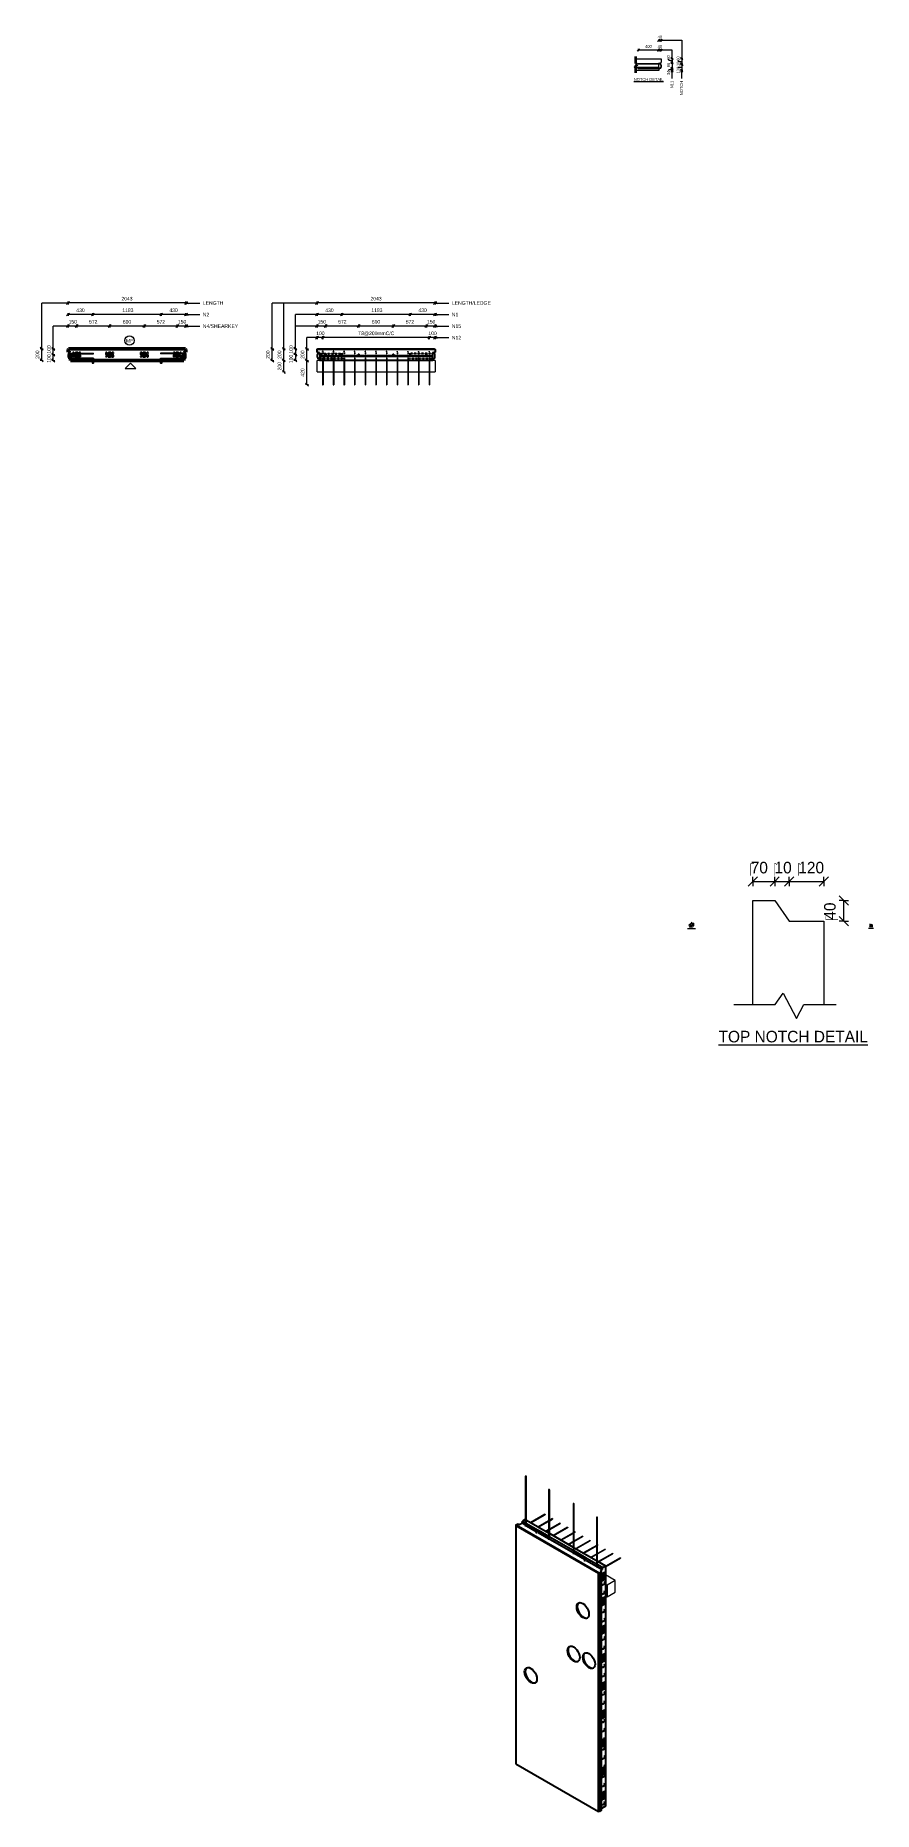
# Model space of a CAD drawing. Header units: millimetres. Extents: x -14573 to -64, y -12208 to 18539.
import ezdxf

# ---------------------------------------------------------------- set-up
doc = ezdxf.new("R2010")
doc.units = ezdxf.units.MM
doc.linetypes.add('Dash', pattern=[6.36, 3.18, -3.18])
for name, color, linetype, lineweight in [('A-ANNO-DIMS', 211, 'Continuous', 9), ('A-ANNO-DIMS-2', 211, 'Continuous', 9), ('A-ANNO-DIMS-25', 211, 'Continuous', 9), ('A-ANNO-DIMS-3', 211, 'Continuous', 9), ('A-ANNO-DIMS-80', 211, 'Continuous', 9), ('A-DETL', 90, 'Continuous', 18), ('A-DETL-MBND', 5, 'Continuous', 18), ('A-DETL-THIN', 151, 'Continuous', 18), ('A-GENM', 13, 'Continuous', 18), ('A-WALL', 113, 'Continuous', 25), ('A-WALL-HDLN', 110, 'Dash', 25), ('G-ANNO-TEXT', 231, 'Continuous', 9), ('S-BEAM', 12, 'Continuous', 18), ('S-BEAM-HDLN', 1, 'Dash', 18), ('S-RBAR', 171, 'Continuous', 18)]:
    doc.layers.add(name, color=color, linetype=linetype, lineweight=lineweight)
doc.styles.add('Arial', font='arial.ttf', dxfattribs={"height": 62.5})
doc.styles.add('Arial_1', font='arial.ttf', dxfattribs={"height": 50})
doc.styles.add('Arial_2', font='arial.ttf', dxfattribs={"height": 7.5})
doc.styles.add('Arial_3', font='arial.ttf', dxfattribs={"height": 5})
doc.styles.add('Nirmala UI Semilight', font='NirmalaS.ttf', dxfattribs={"height": 62.5})
doc.styles.add('Nirmala UI Semilight_1', font='NirmalaS.ttf', dxfattribs={"height": 50})
doc.styles.add('Nirmala UI Semilight_2', font='NirmalaS.ttf', dxfattribs={"height": 7.5})
doc.styles.add('Nirmala UI Semilight_3', font='NirmalaS.ttf', dxfattribs={"height": 200})
doc.styles.add('Nirmala UI Semilight_4', font='NirmalaS.ttf', dxfattribs={"height": 200})
doc.styles.add('Nirmala UI Semilight_5', font='NirmalaS.ttf', dxfattribs={"height": 5})
doc.dimstyles.new('Arrow_Filled_-_2_5_NI_UI', dxfattribs={"dimscale": 304.8, "dimtxt": 65.460247, "dimasz": 0.164042, "dimexe": 0.082021, "dimexo": 0.0625, "dimgap": 0.082021, "dimtad": 1, "dimdec": 0, "dimzin": 0, "dimdsep": 46, "dimtxsty": 'Nirmala UI Semilight', "dimblk1": 'OBLIQUE', "dimblk2": 'OBLIQUE', "dimsah": 1, "dimcen": 0.09, "dimazin": 0, "dimtfac": 1, "dimtdec": 4, "dimtix": 1, "dimtmove": 0, "dimatfit": 3, "dimfxl": 0.082021, "dimfxlon": 1, "dimtvp": 1, "dimtolj": 1, "dimtzin": 0, "dimarcsym": 2})
doc.dimstyles.new('Arrow_Filled_-_2_5_NI_UI_1', dxfattribs={"dimscale": 304.8, "dimtxt": 65.460247, "dimasz": 0.164042, "dimexe": 0.082021, "dimexo": 0.0625, "dimgap": 0.082021, "dimtad": 1, "dimdec": 0, "dimzin": 0, "dimdsep": 46, "dimtxsty": 'Nirmala UI Semilight', "dimblk1": 'OBLIQUE', "dimblk2": 'OBLIQUE', "dimsah": 1, "dimcen": 0.09, "dimazin": 0, "dimtfac": 1, "dimtdec": 4, "dimtix": 1, "dimtmove": 2, "dimatfit": 3, "dimfxl": 0.082021, "dimfxlon": 1, "dimtvp": 1, "dimtolj": 1, "dimtzin": 0, "dimarcsym": 2})
doc.dimstyles.new('Arrow_Filled_-_2_5_NI_UI_2', dxfattribs={"dimscale": 304.8, "dimtxt": 7.85523, "dimasz": 0.019685, "dimexe": 0.009843, "dimexo": 0.0625, "dimgap": 0.009843, "dimtad": 1, "dimdec": 0, "dimzin": 0, "dimdsep": 46, "dimtxsty": 'Nirmala UI Semilight_2', "dimblk1": 'OBLIQUE', "dimblk2": 'OBLIQUE', "dimsah": 1, "dimcen": 0.09, "dimazin": 0, "dimtfac": 1, "dimtdec": 4, "dimtix": 1, "dimtmove": 0, "dimatfit": 3, "dimfxl": 0.009843, "dimfxlon": 1, "dimtvp": 1, "dimtolj": 1, "dimtzin": 0, "dimarcsym": 2})
doc.dimstyles.new('Arrow_Filled_-_2_5_NI_UI_3', dxfattribs={"dimscale": 304.8, "dimtxt": 209.472789, "dimasz": 0.524934, "dimexe": 0.262467, "dimexo": 0.0625, "dimgap": 0.262467, "dimtad": 1, "dimdec": 0, "dimzin": 0, "dimdsep": 46, "dimtxsty": 'Nirmala UI Semilight_3', "dimblk1": 'OBLIQUE', "dimblk2": 'OBLIQUE', "dimsah": 1, "dimcen": 0.09, "dimazin": 0, "dimtfac": 1, "dimtdec": 4, "dimtix": 1, "dimtmove": 2, "dimatfit": 3, "dimfxl": 0.262467, "dimfxlon": 1, "dimtvp": 1, "dimtolj": 1, "dimtzin": 0, "dimarcsym": 2})
doc.dimstyles.new('Arrow_Filled_-_2_5_NI_UI_4', dxfattribs={"dimscale": 304.8, "dimtxt": 209.472789, "dimasz": 0.524934, "dimexe": 0.262467, "dimexo": 0.0625, "dimgap": 0.262467, "dimtad": 1, "dimdec": 0, "dimzin": 0, "dimdsep": 46, "dimtxsty": 'Nirmala UI Semilight_3', "dimblk1": 'OBLIQUE', "dimblk2": 'OBLIQUE', "dimsah": 1, "dimcen": 0.09, "dimazin": 0, "dimtfac": 1, "dimtdec": 4, "dimtix": 1, "dimtmove": 0, "dimatfit": 3, "dimfxl": 0.262467, "dimfxlon": 1, "dimtvp": 1, "dimtolj": 1, "dimtzin": 0, "dimarcsym": 2})
doc.dimstyles.new('Arrow_Filled_-_2_5_NI_UI_5', dxfattribs={"dimscale": 304.8, "dimtxt": 5.23682, "dimasz": 0.013123, "dimexe": 0.006562, "dimexo": 0.0625, "dimgap": 0.006562, "dimtad": 1, "dimdec": 0, "dimzin": 0, "dimdsep": 46, "dimtxsty": 'Nirmala UI Semilight_5', "dimblk1": 'OBLIQUE', "dimblk2": 'OBLIQUE', "dimsah": 1, "dimcen": 0.09, "dimazin": 0, "dimtfac": 1, "dimtdec": 4, "dimtix": 1, "dimtmove": 0, "dimatfit": 3, "dimfxl": 0.006562, "dimfxlon": 1, "dimtvp": 1, "dimtolj": 1, "dimtzin": 0, "dimarcsym": 2})

msp = doc.modelspace()

# ---------------------------------------------------------------- texts
at = {"layer": 'G-ANNO-TEXT', "color": 7, "attachment_point": 1}
for s, insert, char_height, width, style in [('40', (-3800.8, 18538), 50, 91.392, 'Nirmala UI Semilight_1'), ('400', (-4017.4, 18374.4), 50, 136.287, 'Nirmala UI Semilight_1'), ('40', (-3800.8, 18374.4), 50, 91.392, 'Nirmala UI Semilight_1'), ('\\LNOTCH DETAIL', (-4213.1, 17801.3), 50, 622.11, 'Arial_1'), ('LENGTH', (-11676.2, 13939.1), 62.5, 428.903, 'Arial'), ('LENGTH/LEDGE', (-7364.3, 13939.1), 62.5, 815.717, 'Arial'), ('N2', (-11676.2, 13739.1), 62.5, 134.283, 'Arial'), ('N4/SHEARKEY', (-11676.2, 13539.1), 62.5, 737.552, 'Arial'), ('N1', (-7364.3, 13739.1), 62.5, 134.283, 'Arial'), ('N15', (-7364.3, 13539.1), 62.5, 192.405, 'Arial'), ('MF', (-13006.2, 13285.7), 62.5, 150.316, 'Arial'), ('N12', (-7364.3, 13339.1), 62.5, 192.405, 'Arial'), ('\\LTYPICAL CHAMFER DETAIL', (-3283.8, 3087.5), 7.5, 166.911, 'Arial_2'), ('\\LTYPICAL GROOVE DETAIL', (-152.5, 3090.7), 5, 106.785, 'Arial_3'), ('\\LTOP NOTCH DETAIL', (-2746.9, 1307.2), 200, 2975.864, 'Nirmala UI Semilight_4')]:
    msp.add_mtext(s, dxfattribs=dict(at, insert=insert, char_height=char_height, width=width, style=style))
at = {"layer": 'G-ANNO-TEXT', "color": 7, "char_height": 50, "attachment_point": 1, "rotation": 90}
for s, insert, width, style in [('80', (-3639.2, 18120.9), 89.789, 'Nirmala UI Semilight_1'), ('60', (-3470.9, 18100.5), 89.789, 'Nirmala UI Semilight_1'), ('86', (-3639.2, 17989.8), 89.789, 'Nirmala UI Semilight_1'), ('34', (-3639.2, 17854.6), 91.392, 'Nirmala UI Semilight_1'), ('10', (-3470.9, 18008.1), 76.962, 'Nirmala UI Semilight_1'), ('130', (-3470.9, 17881.7), 121.856, 'Nirmala UI Semilight_1'), ('N11', (-3580, 17627.6), 153.924, 'Arial_1'), ('NOTCH', (-3411.6, 17506), 301.435, 'Arial_1')]:
    msp.add_mtext(s, dxfattribs=dict(at, insert=insert, width=width, style=style))

# ---------------------------------------------------------------- blocks, each defined once
blk = doc.blocks.new('RR spread anchor face based - RR-SA-2_5-250-1726823-Elevation Top')
at = {"layer": 'A-GENM'}
for p, q in [((-12088, 13014), (-12148, 13014)), ((-11972, 13014), (-12008, 13014)), ((-12008, 12984), (-11972, 12984)), ((-11987, 13006), (-11981, 13006)), ((-11981, 12992), (-11987, 12992))]:
    blk.add_line(p, q, dxfattribs=at)
for centre, start, end in [((-11987, 12999), 90, 270), ((-11981, 12999), 270, 90)]:
    blk.add_arc(centre, 7, start, end, dxfattribs=at)
blk = doc.blocks.new('RR spread anchor face based - RR-SA-1_4-160-1726851-Elevation Top')
at = {"layer": 'A-GENM'}
for p, q in [((-13595, 12914), (-13595, 12874)), ((-13565, 12874), (-13565, 12914)), ((-13595, 12874), (-13593, 12869)), ((-13593, 12869), (-13568, 12869)), ((-13587, 12884), (-13587, 12890)), ((-13573, 12890), (-13573, 12884)), ((-13568, 12869), (-13565, 12874))]:
    blk.add_line(p, q, dxfattribs=at)
for centre, start, end in [((-13580, 12890), 0, 180), ((-13580, 12884), 180, 0)]:
    blk.add_arc(centre, 7, start, end, dxfattribs=at)
blk = doc.blocks.new('RR spread anchor face based - RR-SA-4_0-180-1726831-Elevation Top Copy 1')
at = {"layer": 'A-GENM'}
for p, q in [((-13586, 13031), (-13586, 13034)), ((-13586, 13034), (-13574, 13034)), ((-13586, 12996), (-13586, 13031)), ((-13586, 13031), (-13574, 13031)), ((-13586, 12994), (-13586, 12996)), ((-13586, 12996), (-13574, 12996)), ((-13574, 12994), (-13586, 12994)), ((-13574, 13034), (-13574, 13031)), ((-13574, 13031), (-13574, 12996)), ((-13574, 12996), (-13574, 12994))]:
    blk.add_line(p, q, dxfattribs=at)
blk = doc.blocks.new('M_Rectangular Corbel - M_Rectangular Corbel-1562977-Elevation Top Copy 1')
at = {"layer": 'S-BEAM'}
for p, q in [((-14010, 12714), (-14010, 12914)), ((-13970, 12914), (-14010, 12914)), ((-11968, 12914), (-12008, 12914)), ((-11968, 12914), (-11968, 12714)), ((-14010, 12714), (-13914, 12714)), ((-13906, 12714), (-13730, 12714)), ((-13722, 12714), (-13546, 12714)), ((-13538, 12714), (-13362, 12714)), ((-13354, 12714), (-13177, 12714)), ((-13169, 12714), (-12993, 12714)), ((-12985, 12714), (-12809, 12714)), ((-12801, 12714), (-12625, 12714)), ((-12617, 12714), (-12440, 12714)), ((-12432, 12714), (-12256, 12714)), ((-12248, 12714), (-12072, 12714)), ((-12064, 12714), (-11968, 12714))]:
    blk.add_line(p, q, dxfattribs=at)
at = {"layer": 'S-BEAM-HDLN'}
for p, q in [((-13914, 12714), (-13906, 12714)), ((-13730, 12714), (-13722, 12714)), ((-13546, 12714), (-13538, 12714)), ((-13362, 12714), (-13354, 12714)), ((-13177, 12714), (-13169, 12714)), ((-12993, 12714), (-12985, 12714)), ((-12809, 12714), (-12801, 12714)), ((-12625, 12714), (-12617, 12714)), ((-12440, 12714), (-12432, 12714)), ((-12256, 12714), (-12248, 12714)), ((-12072, 12714), (-12064, 12714))]:
    blk.add_line(p, q, dxfattribs=at)
blk = doc.blocks.new('M_Rectangular Corbel - M_Rectangular Corbel-1562977-3D Ortho')
at = {"layer": 'S-BEAM'}
for p, q in [((917, -8208), (747, -8110)), ((747, -8273), (775, -8289)), ((917, -8208), (775, -8289)), ((775, -8289), (775, -8493)), ((917, -8412), (917, -8208)), ((747, -8477), (775, -8493)), ((775, -8493), (917, -8412))]:
    blk.add_line(p, q, dxfattribs=at)
blk = doc.blocks.new('RR spread anchor face based - RR-SA-4_0-180-1726831-3D Ortho')
at = {"layer": 'A-GENM'}
for p, q in [((382, -7832), (384, -7827)), ((382, -7874), (382, -7832)), ((391, -7837), (382, -7832)), ((384, -7827), (409, -7812)), ((393, -7832), (384, -7827)), ((393, -7832), (391, -7837)), ((391, -7837), (391, -7879)), ((417, -7817), (393, -7832)), ((399, -7850), (399, -7846)), ((417, -7817), (409, -7812)), ((411, -7839), (411, -7842)), ((419, -7820), (417, -7817)), ((419, -7863), (419, -7820))]:
    blk.add_line(p, q, dxfattribs=at)
for points in [[(399, -7846, 0), (399, -7844, 0), (399, -7842, 0), (400, -7840, 0), (402, -7838, 0), (403, -7836, 0), (405, -7835, 0), (407, -7835, 0), (408, -7834, 0), (409, -7835, 0), (410, -7836, 0), (411, -7837, 0), (411, -7839, 0)], [(399, -7847, 0), (400, -7845, 0), (401, -7844, 0), (402, -7841, 0), (403, -7839, 0), (403, -7837, 0)], [(411, -7842, 0), (411, -7844, 0), (410, -7846, 0), (409, -7848, 0), (408, -7850, 0), (407, -7852, 0), (405, -7853, 0), (403, -7854, 0), (402, -7854, 0), (400, -7854, 0), (399, -7853, 0), (399, -7851, 0), (399, -7850, 0)]]:
    blk.add_polyline3d(points, dxfattribs=at)
blk = doc.blocks.new('RR spread anchor face based - RR-SA-4_0-180-V1-3D Ortho')
at = {"layer": 'A-GENM'}
for p, q in [((-454, -7349), (-452, -7344)), ((-454, -7391), (-454, -7349)), ((-445, -7354), (-454, -7349)), ((-452, -7344), (-427, -7330)), ((-444, -7349), (-452, -7344)), ((-444, -7349), (-445, -7354)), ((-445, -7354), (-445, -7396)), ((-419, -7334), (-444, -7349)), ((-438, -7367), (-438, -7364)), ((-419, -7334), (-427, -7330)), ((-425, -7356), (-425, -7359)), ((-417, -7338), (-419, -7334)), ((-417, -7379), (-417, -7338))]:
    blk.add_line(p, q, dxfattribs=at)
for points in [[(-438, -7364, 0), (-437, -7361, 0), (-437, -7359, 0), (-436, -7357, 0), (-434, -7355, 0), (-433, -7354, 0), (-431, -7352, 0), (-430, -7352, 0), (-428, -7352, 0), (-427, -7352, 0), (-426, -7353, 0), (-425, -7354, 0), (-425, -7356, 0)], [(-438, -7364, 0), (-437, -7363, 0), (-435, -7361, 0), (-434, -7359, 0), (-434, -7357, 0), (-433, -7355, 0)], [(-425, -7359, 0), (-425, -7361, 0), (-426, -7364, 0), (-427, -7366, 0), (-428, -7368, 0), (-430, -7369, 0), (-431, -7370, 0), (-433, -7371, 0), (-434, -7371, 0), (-436, -7371, 0), (-437, -7370, 0), (-437, -7369, 0), (-438, -7367, 0)]]:
    blk.add_polyline3d(points, dxfattribs=at)
blk = doc.blocks.new('Rebar Bar - Part 1814174108-431004-3D Ortho')
at = {"layer": 'S-RBAR'}
for p, q in [((185, -6884), (185, -7752)), ((205, -7752), (205, -6884))]:
    blk.add_line(p, q, dxfattribs=at)
for points in [[(202, -6880, 0), (200, -6879, 0), (197, -6879, 0), (195, -6878, 0), (192, -6879, 0), (190, -6879, 0), (187, -6880, 0), (186, -6881, 0), (185, -6883, 0), (185, -6884, 0), (185, -6886, 0), (186, -6887, 0), (187, -6888, 0)], [(187, -6888, 0), (190, -6889, 0), (192, -6890, 0), (195, -6890, 0), (197, -6890, 0), (200, -6889, 0), (202, -6888, 0), (203, -6887, 0), (204, -6886, 0), (205, -6884, 0), (204, -6883, 0), (203, -6881, 0), (202, -6880, 0)]]:
    blk.add_polyline3d(points, dxfattribs=at)
blk = doc.blocks.new('Rebar Bar - Part 3166313199-431004-3D Ortho')
at = {"layer": 'S-RBAR'}
for p, q in [((709, -8079), (733, -8093)), ((737, -8086), (717, -8074))]:
    blk.add_line(p, q, dxfattribs=at)
blk = doc.blocks.new('Rebar Bar - Part 2227165887-431004-3D Ortho')
at = {"layer": 'S-RBAR'}
for points in [[(733, -8102, 0), (733, -8102, 0), (733, -8101, 0), (734, -8101, 0), (734, -8101, 0), (734, -8101, 0), (735, -8100, 0), (735, -8100, 0), (735, -8100, 0), (735, -8100, 0), (736, -8099, 0), (736, -8099, 0), (736, -8099, 0), (736, -8099, 0), (736, -8098, 0), (736, -8098, 0), (736, -8098, 0), (736, -8098, 0), (736, -8098, 0), (736, -8097, 0), (736, -8097, 0), (736, -8097, 0), (736, -8097, 0), (736, -8097, 0), (736, -8096, 0), (736, -8096, 0), (736, -8096, 0), (736, -8096, 0), (736, -8096, 0), (736, -8095, 0), (735, -8095, 0), (735, -8095, 0), (735, -8094, 0), (735, -8094, 0), (734, -8094, 0), (734, -8094, 0), (734, -8093, 0), (733, -8093, 0), (733, -8093, 0), (733, -8093, 0), (733, -8093, 0)], [(737, -8109, 0), (737, -8108, 0), (738, -8108, 0), (738, -8108, 0), (739, -8107, 0), (740, -8107, 0), (740, -8106, 0), (741, -8106, 0), (741, -8105, 0), (742, -8104, 0), (742, -8104, 0), (743, -8103, 0), (743, -8103, 0), (743, -8102, 0), (744, -8101, 0), (744, -8101, 0), (744, -8100, 0), (744, -8099, 0), (744, -8098, 0), (744, -8098, 0), (744, -8097, 0), (744, -8096, 0), (744, -8096, 0), (744, -8095, 0), (744, -8094, 0), (744, -8093, 0), (743, -8093, 0), (743, -8092, 0), (743, -8091, 0), (742, -8091, 0), (742, -8090, 0), (741, -8090, 0), (741, -8089, 0), (740, -8088, 0), (740, -8088, 0), (739, -8087, 0), (739, -8087, 0), (738, -8087, 0), (737, -8086, 0), (737, -8086, 0), (737, -8086, 0)]]:
    blk.add_polyline3d(points, dxfattribs=at)
blk = doc.blocks.new('Rebar Bar - Part 3241041724-431004-3D Ortho')
at = {"layer": 'S-RBAR'}
for p, q in [((733, -8102), (700, -8121)), ((704, -8128), (737, -8109))]:
    blk.add_line(p, q, dxfattribs=at)
blk = doc.blocks.new('Rebar Bar - Part 2227165887-V2-3D Ortho')
at = {"layer": 'S-RBAR'}
for points in [[(700, -8121, 0), (699, -8121, 0), (699, -8121, 0), (698, -8122, 0), (698, -8122, 0), (697, -8122, 0), (697, -8122, 0), (696, -8122, 0), (696, -8123, 0), (695, -8123, 0), (694, -8123, 0), (694, -8123, 0), (693, -8123, 0), (692, -8123, 0), (692, -8123, 0), (691, -8123, 0), (690, -8124, 0), (690, -8124, 0), (689, -8124, 0), (688, -8124, 0), (687, -8124, 0), (687, -8124, 0), (686, -8124, 0), (685, -8124, 0), (685, -8123, 0), (684, -8123, 0), (683, -8123, 0), (683, -8123, 0), (682, -8123, 0), (681, -8123, 0), (681, -8123, 0), (680, -8123, 0), (679, -8122, 0), (679, -8122, 0), (678, -8122, 0), (678, -8122, 0), (677, -8122, 0), (677, -8121, 0)], [(677, -8130, 0), (678, -8130, 0), (678, -8130, 0), (679, -8131, 0), (680, -8131, 0), (681, -8131, 0), (682, -8131, 0), (683, -8131, 0), (684, -8131, 0), (685, -8131, 0), (685, -8132, 0), (686, -8132, 0), (687, -8132, 0), (688, -8132, 0), (689, -8132, 0), (690, -8132, 0), (691, -8132, 0), (692, -8131, 0), (693, -8131, 0), (693, -8131, 0), (694, -8131, 0), (695, -8131, 0), (696, -8131, 0), (697, -8131, 0), (698, -8130, 0), (698, -8130, 0), (699, -8130, 0), (700, -8130, 0), (701, -8129, 0), (702, -8129, 0), (702, -8129, 0), (703, -8128, 0), (704, -8128, 0), (704, -8128, 0)]]:
    blk.add_polyline3d(points, dxfattribs=at)
blk = doc.blocks.new('Rebar Bar - Part 3166313199-V3-3D Ortho')
at = {"layer": 'S-RBAR'}
for p, q in [((716, -8242), (733, -8251)), ((737, -8244), (720, -8235))]:
    blk.add_line(p, q, dxfattribs=at)
blk = doc.blocks.new('Rebar Bar - Part 3166313199-V4-3D Ortho')
at = {"layer": 'S-RBAR'}
for p, q in [((698, -8549), (733, -8568)), ((737, -8561), (702, -8542))]:
    blk.add_line(p, q, dxfattribs=at)
blk = doc.blocks.new('Rebar Bar - Part 3166313199-V5-3D Ortho')
at = {"layer": 'S-RBAR'}
for p, q in [((703, -9978), (733, -9995)), ((737, -9988), (711, -9974))]:
    blk.add_line(p, q, dxfattribs=at)
blk = doc.blocks.new('Rebar Bar - Part 3166313199-V6-3D Ortho')
at = {"layer": 'S-RBAR'}
for p, q in [((715, -10461), (733, -10471)), ((737, -10464), (720, -10455))]:
    blk.add_line(p, q, dxfattribs=at)
blk = doc.blocks.new('Rebar Bar - Part 3166313199-V7-3D Ortho')
at = {"layer": 'S-RBAR'}
for p, q in [((698, -11878), (733, -11898)), ((737, -11891), (705, -11873))]:
    blk.add_line(p, q, dxfattribs=at)
blk = doc.blocks.new('Rebar Bar - Part 864883769-431004-3D Ortho')
at = {"layer": 'S-RBAR'}
for p, q in [((-303, -7063), (-550, -7206)), ((-542, -7210), (-299, -7070))]:
    blk.add_line(p, q, dxfattribs=at)
for points in [[(-303, -7063, 0), (-303, -7063, 0), (-302, -7063, 0), (-301, -7063, 0), (-300, -7064, 0), (-300, -7065, 0), (-299, -7066, 0), (-299, -7066, 0), (-298, -7067, 0), (-298, -7068, 0)], [(-298, -7068, 0), (-298, -7069, 0), (-299, -7070, 0), (-299, -7070, 0)]]:
    blk.add_polyline3d(points, dxfattribs=at)
blk = doc.blocks.new('Rebar Bar - Part 864883769-V8-3D Ortho')
at = {"layer": 'S-RBAR'}
for p, q in [((-239, -7177), (-420, -7281)), ((-412, -7285), (-239, -7186)), ((-173, -7138), (-219, -7165)), ((-219, -7175), (-169, -7145))]:
    blk.add_line(p, q, dxfattribs=at)
for points in [[(-173, -7138, 0), (-172, -7138, 0), (-172, -7138, 0), (-171, -7139, 0), (-170, -7139, 0), (-169, -7140, 0), (-169, -7141, 0), (-168, -7142, 0), (-168, -7143, 0), (-168, -7144, 0)], [(-168, -7144, 0), (-168, -7144, 0), (-168, -7145, 0), (-169, -7145, 0)]]:
    blk.add_polyline3d(points, dxfattribs=at)
blk = doc.blocks.new('Rebar Bar - Part 864883769-V9-3D Ortho')
at = {"layer": 'S-RBAR'}
for p, q in [((-239, -7327), (-289, -7356)), ((-281, -7361), (-239, -7337)), ((-43, -7214), (-219, -7316)), ((-219, -7325), (-39, -7221))]:
    blk.add_line(p, q, dxfattribs=at)
for points in [[(-43, -7214, 0), (-42, -7213, 0), (-41, -7214, 0), (-41, -7214, 0), (-40, -7214, 0), (-39, -7215, 0), (-39, -7216, 0), (-38, -7217, 0), (-38, -7218, 0), (-38, -7219, 0)], [(-38, -7219, 0), (-38, -7220, 0), (-38, -7220, 0), (-39, -7221, 0)]]:
    blk.add_polyline3d(points, dxfattribs=at)
blk = doc.blocks.new('Rebar Bar - Part 864883769-V10-3D Ortho')
at = {"layer": 'S-RBAR'}
for p, q in [((218, -7364), (205, -7372)), ((205, -7381), (222, -7371)), ((185, -7383), (-29, -7506)), ((-21, -7511), (185, -7393))]:
    blk.add_line(p, q, dxfattribs=at)
for points in [[(218, -7364, 0), (219, -7364, 0), (219, -7364, 0), (220, -7364, 0), (221, -7365, 0), (221, -7366, 0), (222, -7366, 0), (222, -7367, 0), (223, -7368, 0), (223, -7369, 0)], [(223, -7369, 0), (223, -7370, 0), (222, -7371, 0), (222, -7371, 0)]]:
    blk.add_polyline3d(points, dxfattribs=at)
blk = doc.blocks.new('Rebar Bar - Part 864883769-V11-3D Ortho')
at = {"layer": 'S-RBAR'}
for p, q in [((185, -7534), (102, -7582)), ((110, -7586), (185, -7543)), ((348, -7439), (205, -7522)), ((205, -7532), (352, -7446))]:
    blk.add_line(p, q, dxfattribs=at)
for points in [[(348, -7439, 0), (349, -7439, 0), (350, -7439, 0), (350, -7440, 0), (351, -7440, 0), (352, -7441, 0), (352, -7442, 0), (353, -7443, 0), (353, -7444, 0), (353, -7444, 0)], [(353, -7444, 0), (353, -7445, 0), (353, -7446, 0), (352, -7446, 0)]]:
    blk.add_polyline3d(points, dxfattribs=at)
blk = doc.blocks.new('Rebar Bar - Part 864883769-V12-3D Ortho')
at = {"layer": 'S-RBAR'}
for p, q in [((589, -7601), (362, -7732)), ((370, -7737), (589, -7611)), ((609, -7599), (613, -7597))]:
    blk.add_line(p, q, dxfattribs=at)
for points in [[(609, -7590, 0), (609, -7590, 0), (610, -7590, 0), (611, -7590, 0), (612, -7590, 0), (612, -7591, 0), (613, -7592, 0), (613, -7593, 0), (614, -7594, 0), (614, -7595, 0)], [(614, -7595, 0), (614, -7596, 0), (613, -7596, 0), (613, -7597, 0)]]:
    blk.add_polyline3d(points, dxfattribs=at)
blk = doc.blocks.new('Rebar Bar - Part 864883769-V13-3D Ortho')
at = {"layer": 'S-RBAR'}
for p, q in [((739, -7665), (609, -7740)), ((609, -7750), (743, -7672)), ((589, -7752), (492, -7807)), ((500, -7812), (589, -7761))]:
    blk.add_line(p, q, dxfattribs=at)
for points in [[(739, -7665, 0), (740, -7665, 0), (740, -7665, 0), (741, -7665, 0), (742, -7666, 0), (743, -7666, 0), (743, -7667, 0), (744, -7668, 0), (744, -7669, 0), (744, -7670, 0)], [(744, -7670, 0), (744, -7671, 0), (744, -7671, 0), (743, -7672, 0)]]:
    blk.add_polyline3d(points, dxfattribs=at)
blk = doc.blocks.new('Rebar Bar - Part 864883769-V14-3D Ortho')
at = {"layer": 'S-RBAR'}
for p, q in [((1000, -7815), (747, -7961)), ((747, -7970), (1004, -7822))]:
    blk.add_line(p, q, dxfattribs=at)
for points in [[(1000, -7815, 0), (1000, -7815, 0), (1001, -7815, 0), (1002, -7816, 0), (1002, -7816, 0), (1003, -7817, 0), (1004, -7818, 0), (1004, -7819, 0), (1004, -7820, 0), (1005, -7820, 0)], [(1005, -7820, 0), (1004, -7821, 0), (1004, -7822, 0), (1004, -7822, 0)]]:
    blk.add_polyline3d(points, dxfattribs=at)
blk = doc.blocks.new('Rebar Bar - Part 1026889929-431004-3D Ortho')
at = {"layer": 'S-RBAR'}
for p, q in [((589, -7117), (589, -7985)), ((609, -7985), (609, -7117))]:
    blk.add_line(p, q, dxfattribs=at)
for points in [[(606, -7113, 0), (604, -7112, 0), (601, -7112, 0), (599, -7112, 0), (596, -7112, 0), (594, -7112, 0), (592, -7113, 0), (590, -7115, 0), (589, -7116, 0), (589, -7117, 0), (589, -7119, 0), (590, -7120, 0), (592, -7122, 0)], [(592, -7122, 0), (594, -7122, 0), (596, -7123, 0), (599, -7123, 0), (601, -7123, 0), (604, -7122, 0), (606, -7122, 0), (607, -7120, 0), (608, -7119, 0), (609, -7117, 0), (608, -7116, 0), (607, -7115, 0), (606, -7113, 0)]]:
    blk.add_polyline3d(points, dxfattribs=at)
blk = doc.blocks.new('DIMBLOCK1-Elevation Top')
at = {"layer": 'A-ANNO-DIMS-25'}
for p, q in [((-12118, 13508), (-12093, 13533)), ((-12118, 13508), (-12118, 13533)), ((-11968, 13508), (-11943, 13533)), ((-11968, 13508), (-11968, 13533)), ((-12118, 13508), (-12143, 13483)), ((-11968, 13508), (-12118, 13508)), ((-12118, 13508), (-12118, 13483)), ((-11968, 13508), (-11993, 13483)), ((-11968, 13508), (-11968, 13483))]:
    blk.add_line(p, q, dxfattribs=at)
at = {"layer": 'A-ANNO-DIMS-25', "color": 0, "insert": (-12107, 13614), "char_height": 62.5, "width": 154.25, "attachment_point": 1, "line_spacing_factor": 1.142579, "style": 'Nirmala UI Semilight'}
blk.add_mtext('150', dxfattribs=at)
blk = doc.blocks.new('_Oblique')
at = {"color": 0, "linetype": 'ByBlock', "lineweight": -2}
blk.add_line((-0.5, -0.5), (0.5, 0.5), dxfattribs=at)
blk = doc.blocks.new('DIMBLOCK2-Elevation Top')
at = {"layer": 'A-ANNO-DIMS-25'}
for p, q in [((-12689, 13508), (-12664, 13533)), ((-12689, 13508), (-12689, 13533)), ((-12118, 13508), (-12093, 13533)), ((-12118, 13508), (-12118, 13533)), ((-12689, 13508), (-12714, 13483)), ((-12118, 13508), (-12689, 13508)), ((-12689, 13508), (-12689, 13483)), ((-12118, 13508), (-12143, 13483)), ((-12118, 13508), (-12118, 13483))]:
    blk.add_line(p, q, dxfattribs=at)
at = {"layer": 'A-ANNO-DIMS-25', "color": 0, "insert": (-12474, 13614), "char_height": 62.5, "width": 168.53, "attachment_point": 1, "line_spacing_factor": 1.142579, "style": 'Nirmala UI Semilight'}
blk.add_mtext('572', dxfattribs=at)
blk = doc.blocks.new('DIMBLOCK3-Elevation Top')
at = {"layer": 'A-ANNO-DIMS-25'}
for p, q in [((-13289, 13508), (-13264, 13533)), ((-13289, 13508), (-13289, 13533)), ((-12689, 13508), (-12664, 13533)), ((-12689, 13508), (-12689, 13533)), ((-13289, 13508), (-13314, 13483)), ((-12689, 13508), (-13289, 13508)), ((-13289, 13508), (-13289, 13483)), ((-12689, 13508), (-12714, 13483)), ((-12689, 13508), (-12689, 13483))]:
    blk.add_line(p, q, dxfattribs=at)
at = {"layer": 'A-ANNO-DIMS-25', "color": 0, "insert": (-13061, 13614), "char_height": 62.5, "width": 171.39, "attachment_point": 1, "line_spacing_factor": 1.142579, "style": 'Nirmala UI Semilight'}
blk.add_mtext('600', dxfattribs=at)
blk = doc.blocks.new('DIMBLOCK4-Elevation Top')
at = {"layer": 'A-ANNO-DIMS-25'}
for p, q in [((-13860, 13508), (-13835, 13533)), ((-13860, 13508), (-13860, 13533)), ((-13289, 13508), (-13264, 13533)), ((-13289, 13508), (-13289, 13533)), ((-13860, 13508), (-13885, 13483)), ((-13289, 13508), (-13860, 13508)), ((-13860, 13508), (-13860, 13483)), ((-13289, 13508), (-13314, 13483)), ((-13289, 13508), (-13289, 13483))]:
    blk.add_line(p, q, dxfattribs=at)
at = {"layer": 'A-ANNO-DIMS-25', "color": 0, "insert": (-13645, 13614), "char_height": 62.5, "width": 168.53, "attachment_point": 1, "line_spacing_factor": 1.142579, "style": 'Nirmala UI Semilight'}
blk.add_mtext('572', dxfattribs=at)
blk = doc.blocks.new('DIMBLOCK5-Elevation Top')
at = {"layer": 'A-ANNO-DIMS-25'}
for p, q in [((-14010, 13508), (-13985, 13533)), ((-14010, 13508), (-14010, 13533)), ((-13860, 13508), (-13835, 13533)), ((-13860, 13508), (-13860, 13533)), ((-14010, 13508), (-14035, 13483)), ((-13860, 13508), (-14010, 13508)), ((-14010, 13508), (-14010, 13483)), ((-13860, 13508), (-13885, 13483)), ((-13860, 13508), (-13860, 13483))]:
    blk.add_line(p, q, dxfattribs=at)
at = {"layer": 'A-ANNO-DIMS-25', "color": 0, "insert": (-14000, 13614), "char_height": 62.5, "width": 154.25, "attachment_point": 1, "line_spacing_factor": 1.142579, "style": 'Nirmala UI Semilight'}
blk.add_mtext('150', dxfattribs=at)
blk = doc.blocks.new('DIMBLOCK6-Elevation Top')
at = {"layer": 'A-ANNO-DIMS-25'}
for p, q in [((-12398, 13708), (-12423, 13683)), ((-12398, 13708), (-12373, 13733)), ((-12398, 13708), (-12398, 13733)), ((-11968, 13708), (-12398, 13708)), ((-12398, 13708), (-12398, 13683)), ((-11968, 13708), (-11993, 13683)), ((-11968, 13708), (-11943, 13733)), ((-11968, 13708), (-11968, 13733)), ((-11968, 13708), (-11968, 13683))]:
    blk.add_line(p, q, dxfattribs=at)
at = {"layer": 'A-ANNO-DIMS-25', "color": 0, "insert": (-12255, 13814), "char_height": 62.5, "width": 172.82, "attachment_point": 1, "line_spacing_factor": 1.142579, "style": 'Nirmala UI Semilight'}
blk.add_mtext('430', dxfattribs=at)
blk = doc.blocks.new('DIMBLOCK7-Elevation Top')
at = {"layer": 'A-ANNO-DIMS-25'}
for p, q in [((-13580, 13708), (-13605, 13683)), ((-13580, 13708), (-13555, 13733)), ((-13580, 13708), (-13580, 13733)), ((-12398, 13708), (-13580, 13708)), ((-13580, 13708), (-13580, 13683)), ((-12398, 13708), (-12423, 13683)), ((-12398, 13708), (-12373, 13733)), ((-12398, 13708), (-12398, 13733)), ((-12398, 13708), (-12398, 13683))]:
    blk.add_line(p, q, dxfattribs=at)
at = {"layer": 'A-ANNO-DIMS-25', "color": 0, "insert": (-13070, 13814), "char_height": 62.5, "width": 194.24, "attachment_point": 1, "line_spacing_factor": 1.142579, "style": 'Nirmala UI Semilight'}
blk.add_mtext('1183', dxfattribs=at)
blk = doc.blocks.new('DIMBLOCK8-Elevation Top')
at = {"layer": 'A-ANNO-DIMS-25'}
for p, q in [((-14010, 13708), (-14035, 13683)), ((-14010, 13708), (-13985, 13733)), ((-14010, 13708), (-14010, 13733)), ((-13580, 13708), (-14010, 13708)), ((-14010, 13708), (-14010, 13683)), ((-13580, 13708), (-13605, 13683)), ((-13580, 13708), (-13555, 13733)), ((-13580, 13708), (-13580, 13733)), ((-13580, 13708), (-13580, 13683))]:
    blk.add_line(p, q, dxfattribs=at)
at = {"layer": 'A-ANNO-DIMS-25', "color": 0, "insert": (-13867, 13814), "char_height": 62.5, "width": 172.82, "attachment_point": 1, "line_spacing_factor": 1.142579, "style": 'Nirmala UI Semilight'}
blk.add_mtext('430', dxfattribs=at)
blk = doc.blocks.new('DIMBLOCK9-Elevation Top')
at = {"layer": 'A-ANNO-DIMS-25'}
for p, q in [((-14266, 13014), (-14291, 13039)), ((-14266, 13014), (-14291, 13014)), ((-14266, 12914), (-14291, 12939)), ((-14266, 12914), (-14291, 12914)), ((-14266, 12914), (-14266, 13014)), ((-14266, 13014), (-14241, 12989)), ((-14266, 13014), (-14241, 13014)), ((-14266, 12914), (-14241, 12889)), ((-14266, 12914), (-14241, 12914))]:
    blk.add_line(p, q, dxfattribs=at)
at = {"layer": 'A-ANNO-DIMS-25', "color": 0, "insert": (-14372, 12874), "char_height": 62.5, "width": 154.25, "attachment_point": 1, "rotation": 90, "line_spacing_factor": 1.142579, "style": 'Nirmala UI Semilight'}
blk.add_mtext('100', dxfattribs=at)
blk = doc.blocks.new('DIMBLOCK10-Elevation Top')
at = {"layer": 'A-ANNO-DIMS-25'}
for p, q in [((-14266, 13114), (-14291, 13139)), ((-14266, 13114), (-14291, 13114)), ((-14266, 13014), (-14291, 13039)), ((-14266, 13014), (-14291, 13014)), ((-14266, 13014), (-14266, 13114)), ((-14266, 13114), (-14241, 13089)), ((-14266, 13114), (-14241, 13114)), ((-14266, 13014), (-14241, 12989)), ((-14266, 13014), (-14241, 13014))]:
    blk.add_line(p, q, dxfattribs=at)
at = {"layer": 'A-ANNO-DIMS-25', "color": 0, "insert": (-14372, 13032), "char_height": 62.5, "width": 154.25, "attachment_point": 1, "rotation": 90, "line_spacing_factor": 1.142579, "style": 'Nirmala UI Semilight'}
blk.add_mtext('100', dxfattribs=at)
blk = doc.blocks.new('DIMBLOCK11-Elevation Top')
at = {"layer": 'A-ANNO-DIMS-25'}
for p, q in [((-14466, 13114), (-14491, 13139)), ((-14466, 13114), (-14491, 13114)), ((-14466, 12914), (-14491, 12939)), ((-14466, 12914), (-14491, 12914)), ((-14466, 12914), (-14466, 13114)), ((-14466, 13114), (-14441, 13089)), ((-14466, 13114), (-14441, 13114)), ((-14466, 12914), (-14441, 12889)), ((-14466, 12914), (-14441, 12914))]:
    blk.add_line(p, q, dxfattribs=at)
at = {"layer": 'A-ANNO-DIMS-25', "color": 0, "insert": (-14572, 12942), "char_height": 62.5, "width": 171.39, "attachment_point": 1, "rotation": 90, "line_spacing_factor": 1.142579, "style": 'Nirmala UI Semilight'}
blk.add_mtext('200', dxfattribs=at)
blk = doc.blocks.new('DIMBLOCK12-Elevation Top')
at = {"layer": 'A-ANNO-DIMS-25'}
for p, q in [((-14010, 13908), (-14035, 13883)), ((-14010, 13908), (-13985, 13933)), ((-14010, 13908), (-14010, 13933)), ((-11968, 13908), (-14010, 13908)), ((-14010, 13908), (-14010, 13883)), ((-11968, 13908), (-11993, 13883)), ((-11968, 13908), (-11943, 13933)), ((-11968, 13908), (-11968, 13933)), ((-11968, 13908), (-11968, 13883))]:
    blk.add_line(p, q, dxfattribs=at)
at = {"layer": 'A-ANNO-DIMS-25', "color": 0, "insert": (-13085, 14014), "char_height": 62.5, "width": 229.94, "attachment_point": 1, "line_spacing_factor": 1.142579, "style": 'Nirmala UI Semilight'}
blk.add_mtext('2043', dxfattribs=at)
blk = doc.blocks.new('DIMBLOCK13-Elevation Top Copy 1')
at = {"layer": 'A-ANNO-DIMS-25'}
for p, q in [((-10474, 13114), (-10499, 13139)), ((-10474, 13114), (-10499, 13114)), ((-10474, 12914), (-10499, 12939)), ((-10474, 12914), (-10499, 12914)), ((-10474, 12914), (-10474, 13114)), ((-10474, 13114), (-10449, 13089)), ((-10474, 13114), (-10449, 13114)), ((-10474, 12914), (-10449, 12889)), ((-10474, 12914), (-10449, 12914))]:
    blk.add_line(p, q, dxfattribs=at)
at = {"layer": 'A-ANNO-DIMS-25', "color": 0, "insert": (-10581, 12942), "char_height": 62.5, "width": 171.39, "attachment_point": 1, "rotation": 90, "line_spacing_factor": 1.142579, "style": 'Nirmala UI Semilight'}
blk.add_mtext('200', dxfattribs=at)
blk = doc.blocks.new('DIMBLOCK14-Elevation Top Copy 1')
at = {"layer": 'A-ANNO-DIMS-25'}
for p, q in [((-9874, 12914), (-9899, 12939)), ((-9874, 12914), (-9899, 12914)), ((-9874, 12494), (-9874, 12914)), ((-9874, 12914), (-9849, 12889)), ((-9874, 12914), (-9849, 12914)), ((-9874, 12494), (-9899, 12519)), ((-9874, 12494), (-9899, 12494)), ((-9874, 12494), (-9849, 12469)), ((-9874, 12494), (-9849, 12494))]:
    blk.add_line(p, q, dxfattribs=at)
at = {"layer": 'A-ANNO-DIMS-25', "color": 0, "insert": (-9981, 12632), "char_height": 62.5, "width": 172.82, "attachment_point": 1, "rotation": 90, "line_spacing_factor": 1.142579, "style": 'Nirmala UI Semilight'}
blk.add_mtext('420', dxfattribs=at)
blk = doc.blocks.new('DIMBLOCK15-Elevation Top Copy 1')
at = {"layer": 'A-ANNO-DIMS-25'}
for p, q in [((-9874, 13114), (-9899, 13139)), ((-9874, 13114), (-9899, 13114)), ((-9874, 12914), (-9899, 12939)), ((-9874, 12914), (-9899, 12914)), ((-9874, 12914), (-9874, 13114)), ((-9874, 13114), (-9849, 13089)), ((-9874, 13114), (-9849, 13114)), ((-9874, 12914), (-9849, 12889)), ((-9874, 12914), (-9849, 12914))]:
    blk.add_line(p, q, dxfattribs=at)
at = {"layer": 'A-ANNO-DIMS-25', "color": 0, "insert": (-9981, 12942), "char_height": 62.5, "width": 171.39, "attachment_point": 1, "rotation": 90, "line_spacing_factor": 1.142579, "style": 'Nirmala UI Semilight'}
blk.add_mtext('200', dxfattribs=at)
blk = doc.blocks.new('DIMBLOCK16-Elevation Top Copy 1')
at = {"layer": 'A-ANNO-DIMS-25'}
for p, q in [((-8086, 13708), (-8111, 13683)), ((-8086, 13708), (-8061, 13733)), ((-8086, 13708), (-8086, 13733)), ((-7656, 13708), (-8086, 13708)), ((-8086, 13708), (-8086, 13683)), ((-7656, 13708), (-7681, 13683)), ((-7656, 13708), (-7631, 13733)), ((-7656, 13708), (-7656, 13733)), ((-7656, 13708), (-7656, 13683))]:
    blk.add_line(p, q, dxfattribs=at)
at = {"layer": 'A-ANNO-DIMS-25', "color": 0, "insert": (-7943, 13814), "char_height": 62.5, "width": 172.82, "attachment_point": 1, "line_spacing_factor": 1.142579, "style": 'Nirmala UI Semilight'}
blk.add_mtext('430', dxfattribs=at)
blk = doc.blocks.new('DIMBLOCK17-Elevation Top Copy 1')
at = {"layer": 'A-ANNO-DIMS-25'}
for p, q in [((-9269, 13708), (-9294, 13683)), ((-9269, 13708), (-9244, 13733)), ((-9269, 13708), (-9269, 13733)), ((-8086, 13708), (-9269, 13708)), ((-9269, 13708), (-9269, 13683)), ((-8086, 13708), (-8111, 13683)), ((-8086, 13708), (-8061, 13733)), ((-8086, 13708), (-8086, 13733)), ((-8086, 13708), (-8086, 13683))]:
    blk.add_line(p, q, dxfattribs=at)
at = {"layer": 'A-ANNO-DIMS-25', "color": 0, "insert": (-8758, 13814), "char_height": 62.5, "width": 194.24, "attachment_point": 1, "line_spacing_factor": 1.142579, "style": 'Nirmala UI Semilight'}
blk.add_mtext('1183', dxfattribs=at)
blk = doc.blocks.new('DIMBLOCK18-Elevation Top Copy 1')
at = {"layer": 'A-ANNO-DIMS-25'}
for p, q in [((-9699, 13708), (-9724, 13683)), ((-9699, 13708), (-9674, 13733)), ((-9699, 13708), (-9699, 13733)), ((-9269, 13708), (-9699, 13708)), ((-9699, 13708), (-9699, 13683)), ((-9269, 13708), (-9294, 13683)), ((-9269, 13708), (-9244, 13733)), ((-9269, 13708), (-9269, 13733)), ((-9269, 13708), (-9269, 13683))]:
    blk.add_line(p, q, dxfattribs=at)
at = {"layer": 'A-ANNO-DIMS-25', "color": 0, "insert": (-9556, 13814), "char_height": 62.5, "width": 172.82, "attachment_point": 1, "line_spacing_factor": 1.142579, "style": 'Nirmala UI Semilight'}
blk.add_mtext('430', dxfattribs=at)
blk = doc.blocks.new('DIMBLOCK19-Elevation Top Copy 1')
at = {"layer": 'A-ANNO-DIMS-25'}
for p, q in [((-7756, 13308), (-7781, 13283)), ((-7756, 13308), (-7731, 13333)), ((-7756, 13308), (-7756, 13333)), ((-7656, 13308), (-7756, 13308)), ((-7756, 13308), (-7756, 13283)), ((-7656, 13308), (-7681, 13283)), ((-7656, 13308), (-7631, 13333)), ((-7656, 13308), (-7656, 13333)), ((-7656, 13308), (-7656, 13283))]:
    blk.add_line(p, q, dxfattribs=at)
at = {"layer": 'A-ANNO-DIMS-25', "color": 0, "insert": (-7770, 13414), "char_height": 62.5, "width": 154.25, "attachment_point": 1, "line_spacing_factor": 1.142579, "style": 'Nirmala UI Semilight'}
blk.add_mtext('100', dxfattribs=at)
blk = doc.blocks.new('DIMBLOCK20-Elevation Top Copy 1')
at = {"layer": 'A-ANNO-DIMS-25'}
for p, q in [((-9599, 13308), (-9624, 13283)), ((-9599, 13308), (-9574, 13333)), ((-9599, 13308), (-9599, 13333)), ((-7756, 13308), (-9599, 13308)), ((-9599, 13308), (-9599, 13283)), ((-7756, 13308), (-7781, 13283)), ((-7756, 13308), (-7731, 13333)), ((-7756, 13308), (-7756, 13333)), ((-7756, 13308), (-7756, 13283))]:
    blk.add_line(p, q, dxfattribs=at)
at = {"layer": 'A-ANNO-DIMS-25', "color": 0, "insert": (-8986, 13414), "char_height": 62.5, "width": 739.82, "attachment_point": 1, "line_spacing_factor": 1.142579, "style": 'Nirmala UI Semilight'}
blk.add_mtext('T8@200mmC/C', dxfattribs=at)
blk = doc.blocks.new('DIMBLOCK21-Elevation Top Copy 1')
at = {"layer": 'A-ANNO-DIMS-25'}
for p, q in [((-9699, 13308), (-9724, 13283)), ((-9699, 13308), (-9674, 13333)), ((-9699, 13308), (-9699, 13333)), ((-9599, 13308), (-9699, 13308)), ((-9699, 13308), (-9699, 13283)), ((-9599, 13308), (-9624, 13283)), ((-9599, 13308), (-9574, 13333)), ((-9599, 13308), (-9599, 13333)), ((-9599, 13308), (-9599, 13283))]:
    blk.add_line(p, q, dxfattribs=at)
at = {"layer": 'A-ANNO-DIMS-25', "color": 0, "insert": (-9713, 13414), "char_height": 62.5, "width": 154.25, "attachment_point": 1, "line_spacing_factor": 1.142579, "style": 'Nirmala UI Semilight'}
blk.add_mtext('100', dxfattribs=at)
blk = doc.blocks.new('DIMBLOCK22-Elevation Top Copy 1')
at = {"layer": 'A-ANNO-DIMS-25'}
for p, q in [((-10074, 13114), (-10099, 13139)), ((-10074, 13114), (-10099, 13114)), ((-10074, 13014), (-10099, 13039)), ((-10074, 13014), (-10099, 13014)), ((-10074, 13114), (-10074, 13014)), ((-10074, 13114), (-10049, 13089)), ((-10074, 13114), (-10049, 13114)), ((-10074, 13014), (-10049, 12989)), ((-10074, 13014), (-10049, 13014))]:
    blk.add_line(p, q, dxfattribs=at)
at = {"layer": 'A-ANNO-DIMS-25', "color": 0, "insert": (-10181, 13032), "char_height": 62.5, "width": 154.25, "attachment_point": 1, "rotation": 90, "line_spacing_factor": 1.142579, "style": 'Nirmala UI Semilight'}
blk.add_mtext('100', dxfattribs=at)
blk = doc.blocks.new('DIMBLOCK23-Elevation Top Copy 1')
at = {"layer": 'A-ANNO-DIMS-25'}
for p, q in [((-10074, 13014), (-10099, 13039)), ((-10074, 13014), (-10099, 13014)), ((-10074, 12914), (-10099, 12939)), ((-10074, 12914), (-10099, 12914)), ((-10074, 13014), (-10074, 12914)), ((-10074, 13014), (-10049, 12989)), ((-10074, 13014), (-10049, 13014)), ((-10074, 12914), (-10049, 12889)), ((-10074, 12914), (-10049, 12914))]:
    blk.add_line(p, q, dxfattribs=at)
at = {"layer": 'A-ANNO-DIMS-25', "color": 0, "insert": (-10181, 12868), "char_height": 62.5, "width": 154.25, "attachment_point": 1, "rotation": 90, "line_spacing_factor": 1.142579, "style": 'Nirmala UI Semilight'}
blk.add_mtext('100', dxfattribs=at)
blk = doc.blocks.new('DIMBLOCK24-Elevation Top Copy 1')
at = {"layer": 'A-ANNO-DIMS-25'}
for p, q in [((-10274, 12914), (-10299, 12939)), ((-10274, 12914), (-10299, 12914)), ((-10274, 12714), (-10274, 12914)), ((-10274, 12914), (-10249, 12889)), ((-10274, 12914), (-10249, 12914)), ((-10274, 12714), (-10299, 12739)), ((-10274, 12714), (-10299, 12714)), ((-10274, 12714), (-10249, 12689)), ((-10274, 12714), (-10249, 12714))]:
    blk.add_line(p, q, dxfattribs=at)
at = {"layer": 'A-ANNO-DIMS-25', "color": 0, "insert": (-10381, 12742), "char_height": 62.5, "width": 171.39, "attachment_point": 1, "rotation": 90, "line_spacing_factor": 1.142579, "style": 'Nirmala UI Semilight'}
blk.add_mtext('200', dxfattribs=at)
blk = doc.blocks.new('DIMBLOCK25-Elevation Top Copy 1')
at = {"layer": 'A-ANNO-DIMS-25'}
for p, q in [((-10274, 13114), (-10299, 13139)), ((-10274, 13114), (-10299, 13114)), ((-10274, 12914), (-10299, 12939)), ((-10274, 12914), (-10299, 12914)), ((-10274, 12914), (-10274, 13114)), ((-10274, 13114), (-10249, 13089)), ((-10274, 13114), (-10249, 13114)), ((-10274, 12914), (-10249, 12889)), ((-10274, 12914), (-10249, 12914))]:
    blk.add_line(p, q, dxfattribs=at)
at = {"layer": 'A-ANNO-DIMS-25', "color": 0, "insert": (-10381, 12942), "char_height": 62.5, "width": 171.39, "attachment_point": 1, "rotation": 90, "line_spacing_factor": 1.142579, "style": 'Nirmala UI Semilight'}
blk.add_mtext('200', dxfattribs=at)
blk = doc.blocks.new('DIMBLOCK26-Elevation Top Copy 1')
at = {"layer": 'A-ANNO-DIMS-25'}
for p, q in [((-9699, 13908), (-9724, 13883)), ((-9699, 13908), (-9674, 13933)), ((-9699, 13908), (-9699, 13933)), ((-7656, 13908), (-9699, 13908)), ((-9699, 13908), (-9699, 13883)), ((-7656, 13908), (-7681, 13883)), ((-7656, 13908), (-7631, 13933)), ((-7656, 13908), (-7656, 13933)), ((-7656, 13908), (-7656, 13883))]:
    blk.add_line(p, q, dxfattribs=at)
at = {"layer": 'A-ANNO-DIMS-25', "color": 0, "insert": (-8773, 14014), "char_height": 62.5, "width": 229.94, "attachment_point": 1, "line_spacing_factor": 1.142579, "style": 'Nirmala UI Semilight'}
blk.add_mtext('2043', dxfattribs=at)
blk = doc.blocks.new('DIMBLOCK27-Elevation Top Copy 1')
at = {"layer": 'A-ANNO-DIMS-25'}
for p, q in [((-7806, 13508), (-7781, 13533)), ((-7806, 13508), (-7806, 13533)), ((-7656, 13508), (-7631, 13533)), ((-7656, 13508), (-7656, 13533)), ((-7806, 13508), (-7831, 13483)), ((-7656, 13508), (-7806, 13508)), ((-7806, 13508), (-7806, 13483)), ((-7656, 13508), (-7681, 13483)), ((-7656, 13508), (-7656, 13483))]:
    blk.add_line(p, q, dxfattribs=at)
at = {"layer": 'A-ANNO-DIMS-25', "color": 0, "insert": (-7795, 13614), "char_height": 62.5, "width": 154.25, "attachment_point": 1, "line_spacing_factor": 1.142579, "style": 'Nirmala UI Semilight'}
blk.add_mtext('150', dxfattribs=at)
blk = doc.blocks.new('DIMBLOCK28-Elevation Top Copy 1')
at = {"layer": 'A-ANNO-DIMS-25'}
for p, q in [((-8378, 13508), (-8353, 13533)), ((-8378, 13508), (-8378, 13533)), ((-7806, 13508), (-7781, 13533)), ((-7806, 13508), (-7806, 13533)), ((-8378, 13508), (-8403, 13483)), ((-7806, 13508), (-8378, 13508)), ((-8378, 13508), (-8378, 13483)), ((-7806, 13508), (-7831, 13483)), ((-7806, 13508), (-7806, 13483))]:
    blk.add_line(p, q, dxfattribs=at)
at = {"layer": 'A-ANNO-DIMS-25', "color": 0, "insert": (-8162, 13614), "char_height": 62.5, "width": 168.53, "attachment_point": 1, "line_spacing_factor": 1.142579, "style": 'Nirmala UI Semilight'}
blk.add_mtext('572', dxfattribs=at)
blk = doc.blocks.new('DIMBLOCK29-Elevation Top Copy 1')
at = {"layer": 'A-ANNO-DIMS-25'}
for p, q in [((-8977, 13508), (-8952, 13533)), ((-8977, 13508), (-8977, 13533)), ((-8378, 13508), (-8353, 13533)), ((-8378, 13508), (-8378, 13533)), ((-8977, 13508), (-9002, 13483)), ((-8378, 13508), (-8977, 13508)), ((-8977, 13508), (-8977, 13483)), ((-8378, 13508), (-8403, 13483)), ((-8378, 13508), (-8378, 13483))]:
    blk.add_line(p, q, dxfattribs=at)
at = {"layer": 'A-ANNO-DIMS-25', "color": 0, "insert": (-8749, 13614), "char_height": 62.5, "width": 171.39, "attachment_point": 1, "line_spacing_factor": 1.142579, "style": 'Nirmala UI Semilight'}
blk.add_mtext('600', dxfattribs=at)
blk = doc.blocks.new('DIMBLOCK30-Elevation Top Copy 1')
at = {"layer": 'A-ANNO-DIMS-25'}
for p, q in [((-9549, 13508), (-9524, 13533)), ((-9549, 13508), (-9549, 13533)), ((-8977, 13508), (-8952, 13533)), ((-8977, 13508), (-8977, 13533)), ((-9549, 13508), (-9574, 13483)), ((-8977, 13508), (-9549, 13508)), ((-9549, 13508), (-9549, 13483)), ((-8977, 13508), (-9002, 13483)), ((-8977, 13508), (-8977, 13483))]:
    blk.add_line(p, q, dxfattribs=at)
at = {"layer": 'A-ANNO-DIMS-25', "color": 0, "insert": (-9333, 13614), "char_height": 62.5, "width": 168.53, "attachment_point": 1, "line_spacing_factor": 1.142579, "style": 'Nirmala UI Semilight'}
blk.add_mtext('572', dxfattribs=at)
blk = doc.blocks.new('DIMBLOCK31-Elevation Top Copy 1')
at = {"layer": 'A-ANNO-DIMS-25'}
for p, q in [((-9699, 13508), (-9674, 13533)), ((-9699, 13508), (-9699, 13533)), ((-9549, 13508), (-9524, 13533)), ((-9549, 13508), (-9549, 13533)), ((-9699, 13508), (-9724, 13483)), ((-9549, 13508), (-9699, 13508)), ((-9699, 13508), (-9699, 13483)), ((-9549, 13508), (-9574, 13483)), ((-9549, 13508), (-9549, 13483))]:
    blk.add_line(p, q, dxfattribs=at)
at = {"layer": 'A-ANNO-DIMS-25', "color": 0, "insert": (-9688, 13614), "char_height": 62.5, "width": 154.25, "attachment_point": 1, "line_spacing_factor": 1.142579, "style": 'Nirmala UI Semilight'}
blk.add_mtext('150', dxfattribs=at)
blk = doc.blocks.new('DIMBLOCK32-CHAMFER DETAIL')
at = {"layer": 'A-ANNO-DIMS-3'}
for p, q in [((-3250, 3105), (-3253, 3102)), ((-3250, 3105), (-3247, 3108)), ((-3250, 3105), (-3250, 3108)), ((-3250, 3105), (-3200, 3105)), ((-3250, 3105), (-3250, 3102)), ((-3200, 3105), (-3203, 3102)), ((-3200, 3105), (-3197, 3108)), ((-3200, 3105), (-3200, 3108)), ((-3200, 3105), (-3200, 3102))]:
    blk.add_line(p, q, dxfattribs=at)
at = {"layer": 'A-ANNO-DIMS-3', "color": 0, "insert": (-3230, 3118), "char_height": 7.5, "width": 11.65, "attachment_point": 1, "line_spacing_factor": 1.142579, "style": 'Nirmala UI Semilight_2'}
blk.add_mtext('\u202a10', dxfattribs=at)
blk = doc.blocks.new('DIMBLOCK33-CHAMFER DETAIL')
at = {"layer": 'A-ANNO-DIMS-3'}
for p, q in [((-3179, 3173), (-3182, 3176)), ((-3179, 3173), (-3182, 3173)), ((-3179, 3123), (-3182, 3126)), ((-3179, 3123), (-3182, 3123)), ((-3179, 3173), (-3179, 3123)), ((-3179, 3173), (-3176, 3170)), ((-3179, 3173), (-3176, 3173)), ((-3179, 3123), (-3176, 3120)), ((-3179, 3123), (-3176, 3123))]:
    blk.add_line(p, q, dxfattribs=at)
at = {"layer": 'A-ANNO-DIMS-3', "color": 0, "insert": (-3192, 3143), "char_height": 7.5, "width": 11.65, "attachment_point": 1, "rotation": 90, "line_spacing_factor": 1.142579, "style": 'Nirmala UI Semilight_2'}
blk.add_mtext('\u202a10', dxfattribs=at)
blk = doc.blocks.new('DIMBLOCK34-CHAMFER DETAIL')
at = {"layer": 'A-ANNO-DIMS-3'}
for p, q in [((-3262, 3135), (-3264, 3137)), ((-3262, 3135), (-3212, 3185)), ((-3262, 3135), (-3262, 3139)), ((-3262, 3135), (-3262, 3130)), ((-3262, 3135), (-3259, 3133)), ((-3212, 3185), (-3214, 3187)), ((-3212, 3185), (-3212, 3189)), ((-3212, 3185), (-3212, 3180)), ((-3212, 3185), (-3209, 3183))]:
    blk.add_line(p, q, dxfattribs=at)
at = {"layer": 'A-ANNO-DIMS-3', "color": 0, "insert": (-3249, 3165), "char_height": 7.5, "width": 11.83, "attachment_point": 1, "rotation": 45, "line_spacing_factor": 1.142579, "style": 'Nirmala UI Semilight_2'}
blk.add_mtext('\u202a14', dxfattribs=at)
blk = doc.blocks.new('DIMBLOCK35-TOP NOTCH DETAIL')
at = {"layer": 'A-ANNO-DIMS-80'}
for p, q in [((-2155, 3892), (-2235, 3812)), ((-2155, 3892), (-2075, 3972)), ((-2155, 3892), (-2155, 3972)), ((-2155, 3892), (-1775, 3892)), ((-2155, 3892), (-2155, 3812)), ((-1775, 3892), (-1855, 3812)), ((-1775, 3892), (-1695, 3972)), ((-1775, 3892), (-1775, 3972)), ((-1775, 3892), (-1775, 3812))]:
    blk.add_line(p, q, dxfattribs=at)
at = {"layer": 'A-ANNO-DIMS-80', "color": 0, "insert": (-2190, 4233), "char_height": 200, "width": 356.48, "attachment_point": 1, "line_spacing_factor": 1.142579, "style": 'Nirmala UI Semilight_3'}
blk.add_mtext('\u202a70', dxfattribs=at)
blk = doc.blocks.new('DIMBLOCK36-TOP NOTCH DETAIL')
at = {"layer": 'A-ANNO-DIMS-80'}
for p, q in [((-1775, 3892), (-1855, 3812)), ((-1775, 3892), (-1695, 3972)), ((-1775, 3892), (-1775, 3972)), ((-1775, 3892), (-1523, 3892)), ((-1775, 3892), (-1775, 3812)), ((-1523, 3892), (-1603, 3812)), ((-1523, 3892), (-1443, 3972)), ((-1523, 3892), (-1523, 3972)), ((-1523, 3892), (-1523, 3812))]:
    blk.add_line(p, q, dxfattribs=at)
at = {"layer": 'A-ANNO-DIMS-80', "color": 0, "insert": (-1778, 4233), "char_height": 200, "width": 310.78, "attachment_point": 1, "line_spacing_factor": 1.142579, "style": 'Nirmala UI Semilight_3'}
blk.add_mtext('\u202a10', dxfattribs=at)
blk = doc.blocks.new('DIMBLOCK37-TOP NOTCH DETAIL')
at = {"layer": 'A-ANNO-DIMS-80'}
for p, q in [((-1523, 3892), (-1603, 3812)), ((-1523, 3892), (-1443, 3972)), ((-1523, 3892), (-1523, 3972)), ((-1523, 3892), (-923, 3892)), ((-1523, 3892), (-1523, 3812)), ((-923, 3892), (-1003, 3812)), ((-923, 3892), (-843, 3972)), ((-923, 3892), (-923, 3972)), ((-923, 3892), (-923, 3812))]:
    blk.add_line(p, q, dxfattribs=at)
at = {"layer": 'A-ANNO-DIMS-80', "color": 0, "insert": (-1366, 4233), "char_height": 200, "width": 493.59, "attachment_point": 1, "line_spacing_factor": 1.142579, "style": 'Nirmala UI Semilight_3'}
blk.add_mtext('\u202a120', dxfattribs=at)
blk = doc.blocks.new('DIMBLOCK38-TOP NOTCH DETAIL')
at = {"layer": 'A-ANNO-DIMS-80'}
for p, q in [((-579, 3565), (-659, 3645)), ((-579, 3565), (-659, 3565)), ((-579, 3205), (-579, 3565)), ((-579, 3565), (-499, 3485)), ((-579, 3565), (-499, 3565)), ((-579, 3205), (-659, 3285)), ((-579, 3205), (-659, 3205)), ((-579, 3205), (-499, 3125)), ((-579, 3205), (-499, 3205))]:
    blk.add_line(p, q, dxfattribs=at)
at = {"layer": 'A-ANNO-DIMS-80', "color": 0, "insert": (-920, 3231), "char_height": 200, "width": 370.2, "attachment_point": 1, "rotation": 90, "line_spacing_factor": 1.142579, "style": 'Nirmala UI Semilight_3'}
blk.add_mtext('\u202a40', dxfattribs=at)
blk = doc.blocks.new('DIMBLOCK39-GROOVE DETAIL')
at = {"layer": 'A-ANNO-DIMS-2'}
for p, q in [((-116, 3152), (-118, 3150)), ((-116, 3152), (-114, 3154)), ((-116, 3152), (-116, 3154)), ((-116, 3152), (-106, 3152)), ((-116, 3152), (-116, 3150)), ((-106, 3152), (-108, 3150)), ((-106, 3152), (-104, 3154)), ((-106, 3152), (-106, 3154)), ((-106, 3152), (-106, 3150))]:
    blk.add_line(p, q, dxfattribs=at)
at = {"layer": 'A-ANNO-DIMS-2', "color": 0, "insert": (-115, 3161), "char_height": 5, "width": 7.77, "attachment_point": 1, "line_spacing_factor": 1.142579, "style": 'Nirmala UI Semilight_5'}
blk.add_mtext('10', dxfattribs=at)
blk = doc.blocks.new('DIMBLOCK40-GROOVE DETAIL')
at = {"layer": 'A-ANNO-DIMS-2'}
for p, q in [((-129, 3145), (-131, 3147)), ((-129, 3145), (-131, 3145)), ((-129, 3135), (-131, 3137)), ((-129, 3135), (-131, 3135)), ((-129, 3145), (-129, 3135)), ((-129, 3145), (-127, 3143)), ((-129, 3145), (-127, 3145)), ((-129, 3135), (-127, 3133)), ((-129, 3135), (-127, 3135))]:
    blk.add_line(p, q, dxfattribs=at)
at = {"layer": 'A-ANNO-DIMS-2', "color": 0, "insert": (-137, 3137), "char_height": 5, "width": 7.77, "attachment_point": 1, "rotation": 90, "line_spacing_factor": 1.142579, "style": 'Nirmala UI Semilight_5'}
blk.add_mtext('10', dxfattribs=at)
blk = doc.blocks.new('DIMBLOCK41-GROOVE DETAIL')
at = {"layer": 'A-ANNO-DIMS-2'}
for p, q in [((-129, 3135), (-131, 3137)), ((-129, 3135), (-131, 3135)), ((-129, 3115), (-131, 3117)), ((-129, 3115), (-131, 3115)), ((-129, 3135), (-129, 3115)), ((-129, 3135), (-127, 3133)), ((-129, 3135), (-127, 3135)), ((-129, 3115), (-127, 3113)), ((-129, 3115), (-127, 3115))]:
    blk.add_line(p, q, dxfattribs=at)
at = {"layer": 'A-ANNO-DIMS-2', "color": 0, "insert": (-137, 3121), "char_height": 5, "width": 9.14, "attachment_point": 1, "rotation": 90, "line_spacing_factor": 1.142579, "style": 'Nirmala UI Semilight_5'}
blk.add_mtext('20', dxfattribs=at)
blk = doc.blocks.new('DIMBLOCK42-GROOVE DETAIL')
at = {"layer": 'A-ANNO-DIMS-2'}
for p, q in [((-129, 3115), (-131, 3117)), ((-129, 3115), (-131, 3115)), ((-129, 3105), (-131, 3107)), ((-129, 3105), (-131, 3105)), ((-129, 3115), (-129, 3105)), ((-129, 3115), (-127, 3113)), ((-129, 3115), (-127, 3115)), ((-129, 3105), (-127, 3103)), ((-129, 3105), (-127, 3105))]:
    blk.add_line(p, q, dxfattribs=at)
at = {"layer": 'A-ANNO-DIMS-2', "color": 0, "insert": (-137, 3107), "char_height": 5, "width": 7.77, "attachment_point": 1, "rotation": 90, "line_spacing_factor": 1.142579, "style": 'Nirmala UI Semilight_5'}
blk.add_mtext('10', dxfattribs=at)
blk = doc.blocks.new('DIMBLOCK43-GROOVE DETAIL')
at = {"layer": 'A-ANNO-DIMS-2'}
for p, q in [((-88, 3145), (-90, 3147)), ((-88, 3145), (-90, 3145)), ((-88, 3105), (-90, 3107)), ((-88, 3105), (-90, 3105)), ((-88, 3145), (-88, 3105)), ((-88, 3145), (-86, 3143)), ((-88, 3145), (-86, 3145)), ((-88, 3105), (-86, 3103)), ((-88, 3105), (-86, 3105))]:
    blk.add_line(p, q, dxfattribs=at)
at = {"layer": 'A-ANNO-DIMS-2', "color": 0, "insert": (-97, 3121), "char_height": 5, "width": 9.25, "attachment_point": 1, "rotation": 90, "line_spacing_factor": 1.142579, "style": 'Nirmala UI Semilight_5'}
blk.add_mtext('40', dxfattribs=at)

# ---------------------------------------------------------------- dimensions: what is measured, and where the dimension line sits
at = {"layer": 'A-ANNO-DIMS'}
for base, p1, p2, dimstyle, override, picture, middle in [((-14010.4305022, 13907.8158982), (-11967.9305022, 13882.8158982), (-14010.4305022, 13882.8158982), 'Arrow_Filled_-_2_5_NI_UI', {"dimpost": '<>', "dimfxl": 2042.5}, 'DIMBLOCK12-Elevation Top', (-12989.1805022, 13965.1337155)), ((-9698.5672654, 13907.8158982), (-7656.0672654, 13882.8158982), (-9698.5672654, 13882.8158982), 'Arrow_Filled_-_2_5_NI_UI', {"dimpost": '<>', "dimfxl": 2042.5}, 'DIMBLOCK26-Elevation Top Copy 1', (-8677.3172654, 13965.1337155)), ((-14010.4, 13707.8), (-13580.4, 13682.8), (-14010.4, 13682.8), 'Arrow_Filled_-_2_5_NI_UI', {"dimpost": '<>', "dimfxl": 430}, 'DIMBLOCK8-Elevation Top', (-13795.4, 13765.1)), ((-14010.4, 13507.8), (-13860.4, 13482.8), (-14010.4, 13482.8), 'Arrow_Filled_-_2_5_NI_UI', {"dimpost": '<>', "dimfxl": 150}, 'DIMBLOCK5-Elevation Top', (-13935.4, 13565.3)), ((-13860.4305022, 13507.8158982), (-13288.9305022, 13482.8158982), (-13860.4305022, 13482.8158982), 'Arrow_Filled_-_2_5_NI_UI', {"dimpost": '<>', "dimfxl": 571.5}, 'DIMBLOCK4-Elevation Top', (-13574.6805022, 13565.1119233)), ((-13580.4305022, 13707.8158982), (-12397.9305022, 13682.8158982), (-13580.4305022, 13682.8158982), 'Arrow_Filled_-_2_5_NI_UI', {"dimpost": '<>', "dimfxl": 1182.5}, 'DIMBLOCK7-Elevation Top', (-12989.1805022, 13765.308053)), ((-13288.9305022, 13507.8158982), (-12689.4305022, 13482.8158982), (-13288.9305022, 13482.8158982), 'Arrow_Filled_-_2_5_NI_UI', {"dimpost": '<>', "dimfxl": 599.5}, 'DIMBLOCK3-Elevation Top', (-12989.1805022, 13565.1337155)), ((-12689.4305022, 13507.8158982), (-12117.9305022, 13482.8158982), (-12689.4305022, 13482.8158982), 'Arrow_Filled_-_2_5_NI_UI', {"dimpost": '<>', "dimfxl": 571.5}, 'DIMBLOCK2-Elevation Top', (-12403.6805022, 13565.1119233)), ((-12397.9, 13707.8), (-11967.9, 13682.8), (-12397.9, 13682.8), 'Arrow_Filled_-_2_5_NI_UI', {"dimpost": '<>', "dimfxl": 430}, 'DIMBLOCK6-Elevation Top', (-12182.9, 13765.1)), ((-12117.9, 13507.8), (-11967.9, 13482.8), (-12117.9, 13482.8), 'Arrow_Filled_-_2_5_NI_UI', {"dimpost": '<>', "dimfxl": 150}, 'DIMBLOCK1-Elevation Top', (-12042.9, 13565.3)), ((-9698.6, 13707.8), (-9268.6, 13682.8), (-9698.6, 13682.8), 'Arrow_Filled_-_2_5_NI_UI', {"dimpost": '<>', "dimfxl": 430}, 'DIMBLOCK18-Elevation Top Copy 1', (-9483.6, 13765.1)), ((-9698.6, 13507.8), (-9548.6, 13482.8), (-9698.6, 13482.8), 'Arrow_Filled_-_2_5_NI_UI', {"dimpost": '<>', "dimfxl": 150}, 'DIMBLOCK31-Elevation Top Copy 1', (-9623.6, 13565.3)), ((-9548.5672654, 13507.8158982), (-8977.0672654, 13482.8158982), (-9548.5672654, 13482.8158982), 'Arrow_Filled_-_2_5_NI_UI', {"dimpost": '<>', "dimfxl": 571.5}, 'DIMBLOCK30-Elevation Top Copy 1', (-9262.8172654, 13565.2862609)), ((-9268.5672654, 13707.8158982), (-8086.0672654, 13682.8158982), (-9268.5672654, 13682.8158982), 'Arrow_Filled_-_2_5_NI_UI', {"dimpost": '<>', "dimfxl": 1182.5}, 'DIMBLOCK17-Elevation Top Copy 1', (-8677.3172654, 13765.308053)), ((-8977.0672654, 13507.8158982), (-8377.5672654, 13482.8158982), (-8977.0672654, 13482.8158982), 'Arrow_Filled_-_2_5_NI_UI', {"dimpost": '<>', "dimfxl": 599.5}, 'DIMBLOCK29-Elevation Top Copy 1', (-8677.3172654, 13565.1337155)), ((-8377.5672654, 13507.8158982), (-7806.0672654, 13482.8158982), (-8377.5672654, 13482.8158982), 'Arrow_Filled_-_2_5_NI_UI', {"dimpost": '<>', "dimfxl": 571.5}, 'DIMBLOCK28-Elevation Top Copy 1', (-8091.8172654, 13565.1119233)), ((-8086.1, 13707.8), (-7656.1, 13682.8), (-8086.1, 13682.8), 'Arrow_Filled_-_2_5_NI_UI', {"dimpost": '<>', "dimfxl": 430}, 'DIMBLOCK16-Elevation Top Copy 1', (-7871.1, 13765.1)), ((-7806.1, 13507.8), (-7656.1, 13482.8), (-7806.1, 13482.8), 'Arrow_Filled_-_2_5_NI_UI', {"dimpost": '<>', "dimfxl": 150}, 'DIMBLOCK27-Elevation Top Copy 1', (-7731.1, 13565.3)), ((-9698.6, 13307.8), (-9598.6, 13282.8), (-9698.6, 13282.8), 'Arrow_Filled_-_2_5_NI_UI', {"dimpost": '<>', "dimfxl": 100}, 'DIMBLOCK21-Elevation Top Copy 1', (-9648.6, 13365.3)), ((-7756.1, 13307.8), (-7656.1, 13282.8), (-7756.1, 13282.8), 'Arrow_Filled_-_2_5_NI_UI', {"dimpost": '<>', "dimfxl": 100}, 'DIMBLOCK19-Elevation Top Copy 1', (-7706.1, 13365.3)), ((-106.5, 3152), (-116.5, 3150), (-106.5, 3150), 'Arrow_Filled_-_2_5_NI_UI_5', {"dimpost": '<>', "dimfxl": 10}, 'DIMBLOCK39-GROOVE DETAIL', (-111.5, 3156.6))]:
    dim = msp.add_linear_dim(base=base, p1=p1, p2=p2, dimstyle=dimstyle, override=override, dxfattribs=at)
    dim.commit()
    dim.dimension.update_dxf_attribs({"geometry": picture, "text_midpoint": middle})
for base, p1, p2, text, dimstyle, override, picture, middle in [((-9598.6, 13307.8), (-7756.1, 13282.8), (-9598.6, 13282.8), 'T8@200mmC/C', 'Arrow_Filled_-_2_5_NI_UI', {"dimpost": '<>', "dimfxl": 1842.5}, 'DIMBLOCK20-Elevation Top Copy 1', (-8677.3, 13369.8)), ((-1522.6, 3891.8), (-1775, 3811.8), (-1522.6, 3811.8), '\u202a10', 'Arrow_Filled_-_2_5_NI_UI_4', {"dimpost": '<>', "dimfxl": 252.373632}, 'DIMBLOCK36-TOP NOTCH DETAIL', (-1648.8, 4092.8)), ((-3199.7, 3104.9), (-3249.7, 3107.9), (-3199.7, 3107.9), '\u202a10', 'Arrow_Filled_-_2_5_NI_UI_2', {"dimpost": '<>', "dimfxl": 50}, 'DIMBLOCK32-CHAMFER DETAIL', (-3224.7, 3112.4))]:
    dim = msp.add_linear_dim(base=base, p1=p1, p2=p2, text=text, dimstyle=dimstyle, override=override, dxfattribs=at)
    dim.commit()
    dim.dimension.update_dxf_attribs({"geometry": picture, "text_midpoint": middle})
for base, p1, p2, dimstyle, override, picture, middle in [((-14465.9, 13113.8), (-14440.9, 12913.8), (-14440.9, 13113.8), 'Arrow_Filled_-_2_5_NI_UI', {"dimpost": '<>', "dimfxl": 200}, 'DIMBLOCK11-Elevation Top', (-14523.2, 13013.8)), ((-10474, 13113.8), (-10449, 12913.8), (-10449, 13113.8), 'Arrow_Filled_-_2_5_NI_UI', {"dimpost": '<>', "dimfxl": 200}, 'DIMBLOCK13-Elevation Top Copy 1', (-10531.3, 13013.8)), ((-10274, 13113.8), (-10249, 12913.8), (-10249, 13113.8), 'Arrow_Filled_-_2_5_NI_UI', {"dimpost": '<>', "dimfxl": 200}, 'DIMBLOCK25-Elevation Top Copy 1', (-10331.3, 13013.8)), ((-10274, 12913.8), (-10249, 12713.8), (-10249, 12913.8), 'Arrow_Filled_-_2_5_NI_UI', {"dimpost": '<>', "dimfxl": 200}, 'DIMBLOCK24-Elevation Top Copy 1', (-10331.3, 12813.8)), ((-9874, 13113.8), (-9849, 12913.8), (-9849, 13113.8), 'Arrow_Filled_-_2_5_NI_UI', {"dimpost": '<>', "dimfxl": 200}, 'DIMBLOCK15-Elevation Top Copy 1', (-9931.3, 13013.8)), ((-9874, 12913.8), (-9849, 12493.8), (-9849, 12913.8), 'Arrow_Filled_-_2_5_NI_UI', {"dimpost": '<>', "dimfxl": 420}, 'DIMBLOCK14-Elevation Top Copy 1', (-9931.3, 12703.8)), ((-128.6, 3134.9), (-126.6, 3144.9), (-126.6, 3134.9), 'Arrow_Filled_-_2_5_NI_UI_5', {"dimpost": '<>', "dimfxl": 10}, 'DIMBLOCK40-GROOVE DETAIL', (-133.2, 3139.9)), ((-128.6, 3114.9), (-126.6, 3134.9), (-126.6, 3114.9), 'Arrow_Filled_-_2_5_NI_UI_5', {"dimpost": '<>', "dimfxl": 20}, 'DIMBLOCK41-GROOVE DETAIL', (-133.2, 3124.9)), ((-128.6, 3104.9), (-126.6, 3114.9), (-126.6, 3104.9), 'Arrow_Filled_-_2_5_NI_UI_5', {"dimpost": '<>', "dimfxl": 10}, 'DIMBLOCK42-GROOVE DETAIL', (-133.2, 3109.9)), ((-88.4, 3104.9), (-90.4, 3144.9), (-90.4, 3104.9), 'Arrow_Filled_-_2_5_NI_UI_5', {"dimpost": '<>', "dimfxl": 40}, 'DIMBLOCK43-GROOVE DETAIL', (-93, 3124.9))]:
    dim = msp.add_linear_dim(base=base, p1=p1, p2=p2, angle=90, dimstyle=dimstyle, override=override, dxfattribs=at)
    dim.commit()
    dim.dimension.update_dxf_attribs({"geometry": picture, "text_midpoint": middle})
for base, p1, p2, picture, middle in [((-14265.9, 13113.8), (-14240.9, 13013.8), (-14240.9, 13113.8), 'DIMBLOCK10-Elevation Top', (-14330.8, 13109.3)), ((-14265.9, 13013.8), (-14240.9, 12913.8), (-14240.9, 13013.8), 'DIMBLOCK9-Elevation Top', (-14330.8, 12951)), ((-10074, 13013.8), (-10049, 13113.8), (-10049, 13013.8), 'DIMBLOCK22-Elevation Top Copy 1', (-10138.9, 13108.7)), ((-10074, 12913.8), (-10049, 13013.8), (-10049, 12913.8), 'DIMBLOCK23-Elevation Top Copy 1', (-10138.9, 12944.7))]:
    dim = msp.add_linear_dim(base=base, p1=p1, p2=p2, angle=90, dimstyle='Arrow_Filled_-_2_5_NI_UI_1', override={"dimpost": '<>', "dimfxl": 100}, dxfattribs=at)
    dim.commit()
    dim.dimension.update_dxf_attribs({"geometry": picture, "text_midpoint": middle, "dimtype": 160, "text_rotation": 90})
for base, p1, p2, text, override, picture, middle in [((-1775, 3891.8), (-2155, 3811.8), (-1775, 3811.8), '\u202a70', {"dimpost": '<>', "dimfxl": 380}, 'DIMBLOCK35-TOP NOTCH DETAIL', (-2011.9, 4099.4)), ((-922.6, 3891.8), (-1522.6, 3811.8), (-922.6, 3811.8), '\u202a120', {"dimpost": '<>', "dimfxl": 600}, 'DIMBLOCK37-TOP NOTCH DETAIL', (-1119.3, 4099.4))]:
    dim = msp.add_linear_dim(base=base, p1=p1, p2=p2, text=text, dimstyle='Arrow_Filled_-_2_5_NI_UI_3', override=override, dxfattribs=at)
    dim.commit()
    dim.dimension.update_dxf_attribs({"geometry": picture, "text_midpoint": middle, "dimtype": 160})
for base, p1, p2, angle, text, dimstyle, override, picture, middle in [((-579, 3565.5), (-659, 3205), (-659, 3565.5), 90, '\u202a40', 'Arrow_Filled_-_2_5_NI_UI_4', {"dimpost": '<>', "dimfxl": 360.426899}, 'DIMBLOCK38-TOP NOTCH DETAIL', (-779.4, 3385.2)), ((-3211.6, 3184.7), (-3259.5, 3132.5), (-3209.5, 3182.5), 45, '\u202a14', 'Arrow_Filled_-_2_5_NI_UI_2', {"dimpost": '<>', "dimfxl": 70.710678}, 'DIMBLOCK34-CHAMFER DETAIL', (-3241.9, 3165)), ((-3178.7, 3122.8), (-3181.7, 3172.8), (-3181.7, 3122.8), 90, '\u202a10', 'Arrow_Filled_-_2_5_NI_UI_2', {"dimpost": '<>', "dimfxl": 50}, 'DIMBLOCK33-CHAMFER DETAIL', (-3186.3, 3147.8))]:
    dim = msp.add_linear_dim(base=base, p1=p1, p2=p2, angle=angle, text=text, dimstyle=dimstyle, override=override, dxfattribs=at)
    dim.commit()
    dim.dimension.update_dxf_attribs({"geometry": picture, "text_midpoint": middle})

# ---------------------------------------------------------------- hatches: boundary and pattern name
at = {"layer": 'S-RBAR'}
for points in [[(-9548.6, 13003.8), (-9541.5, 13006.7), (-9538.6, 13013.8), (-9541.5, 13020.9), (-9548.6, 13023.8), (-9555.6, 13020.9), (-9558.6, 13013.8), (-9555.6, 13006.7)], [(-8977.1, 13003.8), (-8970, 13006.7), (-8967.1, 13013.8), (-8970, 13020.9), (-8977.1, 13023.8), (-8984.1, 13020.9), (-8987.1, 13013.8), (-8984.1, 13006.7)], [(-8377.6, 13003.8), (-8370.5, 13006.7), (-8367.6, 13013.8), (-8370.5, 13020.9), (-8377.6, 13023.8), (-8384.6, 13020.9), (-8387.6, 13013.8), (-8384.6, 13006.7)], [(-7806.1, 13003.8), (-7799, 13006.7), (-7796.1, 13013.8), (-7799, 13020.9), (-7806.1, 13023.8), (-7813.1, 13020.9), (-7816.1, 13013.8), (-7813.1, 13006.7)]]:
    msp.add_hatch(color=256, dxfattribs=at).paths.add_polyline_path(points)
h = msp.add_hatch(color=256, dxfattribs=at)
edge = h.paths.add_edge_path()
edge.add_arc((-9548.6, 13013.8), 10, 0, 360)
h = msp.add_hatch(color=256, dxfattribs=at)
edge = h.paths.add_edge_path()
edge.add_arc((-8977.1, 13013.8), 10, 0, 360)
h = msp.add_hatch(color=256, dxfattribs=at)
edge = h.paths.add_edge_path()
edge.add_arc((-8377.6, 13013.8), 10, 0, 360)
h = msp.add_hatch(color=256, dxfattribs=at)
edge = h.paths.add_edge_path()
edge.add_arc((-7806.1, 13013.8), 10, 0, 360)

# ---------------------------------------------------------------- linework, layer by layer
at = {"layer": 'A-DETL', "color": 7}
for p, q in [((-3782.2, 18456.1), (-3802.2, 18436.1)), ((-3782.2, 18456.1), (-3762.2, 18476.1)), ((-3782.2, 18476.1), (-3782.2, 18456.1)), ((-3742.2, 18456.1), (-3782.2, 18456.1)), ((-3782.2, 18456.1), (-3782.2, 18436.1)), ((-3742.2, 18456.1), (-3762.2, 18436.1)), ((-3722.2, 18476.1), (-3742.2, 18456.1)), ((-3742.2, 18476.1), (-3742.2, 18456.1)), ((-3742.2, 18456.1), (-3742.2, 18436.1)), ((-3742.2, 18456.1), (-3384, 18456.1)), ((-3384, 18456.1), (-3384, 18135.4)), ((-4138.2, 18287.5), (-4158.2, 18267.5)), ((-4138.2, 18307.5), (-4138.2, 18287.5)), ((-4138.2, 18287.5), (-4118.2, 18307.5)), ((-3782.2, 18287.5), (-4138.2, 18287.5)), ((-4138.2, 18287.5), (-4138.2, 18267.5)), ((-3782.2, 18287.5), (-3802.2, 18267.5)), ((-3802.2, 18267.5), (-3782.2, 18287.5)), ((-3782.2, 18287.5), (-3782.2, 18307.5)), ((-3782.2, 18307.5), (-3782.2, 18287.5)), ((-3782.2, 18287.5), (-3762.2, 18307.5)), ((-3762.2, 18307.5), (-3782.2, 18287.5)), ((-3742.2, 18287.5), (-3782.2, 18287.5)), ((-3782.2, 18287.5), (-3782.2, 18267.5)), ((-3782.2, 18267.5), (-3782.2, 18287.5)), ((-3762.2, 18267.5), (-3742.2, 18287.5)), ((-3742.2, 18307.5), (-3742.2, 18287.5)), ((-3742.2, 18287.5), (-3722.2, 18307.5)), ((-3742.2, 18287.5), (-3742.2, 18267.5)), ((-3552.3, 18287.5), (-3742.2, 18287.5)), ((-3552.3, 18135.4), (-3572.3, 18155.4)), ((-3552.3, 18135.4), (-3552.3, 18287.5)), ((-3384, 18135.4), (-3404, 18155.4)), ((-3782.2, 17985.6), (-4188.2, 17985.6)), ((-4177.2, 18135.4), (-3742.2, 18135.4)), ((-3782.2, 17975.6), (-4177.2, 17975.6)), ((-3782.2, 17935.4), (-4177.2, 17935.4)), ((-4138.2, 18044.1), (-4138.2, 18052.1)), ((-4138.2, 18052.1), (-3762.2, 18052.1)), ((-3762.2, 18044.1), (-4138.2, 18044.1)), ((-3762.2, 17973.4), (-4138.2, 17973.4)), ((-4138.2, 17973.4), (-4138.2, 17965.4)), ((-4138.2, 17965.4), (-3762.2, 17965.4)), ((-3782.2, 18060.4), (-3742.2, 18070.4)), ((-3782.2, 17973.4), (-3782.2, 18060.4)), ((-3782.2, 17965.4), (-3782.2, 17935.4)), ((-3746.2, 18028.1), (-3746.2, 17989.4)), ((-3742.2, 18135.4), (-3742.2, 18070.4)), ((-3738.2, 18028.1), (-3738.2, 17989.4)), ((-3552.3, 18135.4), (-3572.3, 18135.4)), ((-3552.3, 18060.6), (-3572.3, 18080.6)), ((-3572.3, 18080.6), (-3552.3, 18060.6)), ((-3552.3, 18060.6), (-3572.3, 18060.6)), ((-3572.3, 18060.6), (-3552.3, 18060.6)), ((-3552.3, 17969.4), (-3572.3, 17989.4)), ((-3572.3, 17989.4), (-3552.3, 17969.4)), ((-3552.3, 17969.4), (-3572.3, 17969.4)), ((-3572.3, 17969.4), (-3552.3, 17969.4)), ((-3552.3, 17935.4), (-3572.3, 17955.4)), ((-3552.3, 17935.4), (-3572.3, 17935.4)), ((-3563.3, 17906.5), (-3555.2, 17936.5)), ((-3555.2, 17936.5), (-3555.2, 17796)), ((-3555.2, 17936.5), (-3547.2, 17906.5)), ((-3532.3, 18115.4), (-3552.3, 18135.4)), ((-3552.3, 18135.4), (-3552.3, 18060.6)), ((-3532.3, 18135.4), (-3552.3, 18135.4)), ((-3552.3, 18060.6), (-3532.3, 18060.6)), ((-3532.3, 18060.6), (-3552.3, 18060.6)), ((-3552.3, 18060.6), (-3532.3, 18040.6)), ((-3532.3, 18040.6), (-3552.3, 18060.6)), ((-3552.3, 18060.6), (-3552.3, 17969.4)), ((-3552.3, 17969.4), (-3532.3, 17969.4)), ((-3532.3, 17969.4), (-3552.3, 17969.4)), ((-3552.3, 17969.4), (-3532.3, 17949.4)), ((-3532.3, 17949.4), (-3552.3, 17969.4)), ((-3552.3, 17969.4), (-3552.3, 17935.4)), ((-3532.3, 17935.4), (-3552.3, 17935.4)), ((-3552.3, 17935.4), (-3532.3, 17915.4)), ((-3384, 18135.4), (-3404, 18135.4)), ((-3384, 18045.4), (-3404, 18065.4)), ((-3404, 18065.4), (-3384, 18045.4)), ((-3384, 18035.4), (-3404, 18055.4)), ((-3404, 18055.4), (-3384, 18035.4)), ((-3384, 18045.4), (-3404, 18045.4)), ((-3404, 18045.4), (-3384, 18045.4)), ((-3384, 18035.4), (-3404, 18035.4)), ((-3404, 18035.4), (-3384, 18035.4)), ((-3384, 17935.4), (-3404, 17955.4)), ((-3384, 17935.4), (-3404, 17935.4)), ((-3394.9, 17906.5), (-3386.9, 17936.5)), ((-3386.9, 17936.5), (-3386.9, 17796)), ((-3386.9, 17936.5), (-3378.9, 17906.5)), ((-3364, 18115.4), (-3384, 18135.4)), ((-3384, 18135.4), (-3384, 18045.4)), ((-3364, 18135.4), (-3384, 18135.4)), ((-3384, 18045.4), (-3364, 18045.4)), ((-3364, 18045.4), (-3384, 18045.4)), ((-3384, 18045.4), (-3364, 18025.4)), ((-3364, 18025.4), (-3384, 18045.4)), ((-3384, 18045.4), (-3384, 18035.4)), ((-3384, 18035.4), (-3364, 18035.4)), ((-3364, 18035.4), (-3384, 18035.4)), ((-3384, 18035.4), (-3364, 18015.4)), ((-3364, 18015.4), (-3384, 18035.4)), ((-3384, 18035.4), (-3384, 17935.4)), ((-3364, 17935.4), (-3384, 17935.4)), ((-3384, 17935.4), (-3364, 17915.4)), ((-3555.2, 17796), (-3555.2, 17794.6)), ((-3386.9, 17796), (-3386.9, 17794.7))]:
    msp.add_line(p, q, dxfattribs=at)
at = {"layer": 'A-DETL', "color": 250, "lineweight": 35}
for p, q in [((-4177.2, 18053.5), (-4177.2, 18177.5)), ((-4202.6, 17996.4), (-4151.8, 18034.5)), ((-4177.2, 17977.3), (-4202.6, 17996.4)), ((-4151.8, 18034.5), (-4177.2, 18053.5)), ((-4177.2, 17892.3), (-4177.2, 17977.3))]:
    msp.add_line(p, q, dxfattribs=at)
at = {"layer": 'A-DETL', "color": 7}
for centre, radius, start, end in [((-3762.2, 18028.1), 24, 0, 90), ((-3762.2, 18028.1), 16, 0, 90), ((-3762.2, 17989.4), 16, 270, 0), ((-3762.2, 17989.4), 24, 270, 0)]:
    msp.add_arc(centre, radius, start, end, dxfattribs=at)
for centre, ratio, start_param, end_param in [((-3552.3, 18120.9), 0.2093446, 3.1415927, 4.712389), ((-3552.3, 17931.8), 0.3056826, 1.5707963, 3.1415927), ((-3384, 18100.5), 0.1491016, 3.1415927, 4.712389), ((-3384, 17984.5), 0.0132192, 1.5707963, 3.1415927)]:
    msp.add_ellipse(centre, major_axis=(67.6, 0), ratio=ratio, start_param=start_param, end_param=end_param, dxfattribs=at)
at = {"layer": 'A-DETL-MBND'}
for p, q in [((-14465.9, 13113.8), (-14465.9, 13907.8)), ((-14010.4, 13907.8), (-14465.9, 13907.8)), ((-10474, 13113.8), (-10474, 13907.8)), ((-9698.6, 13907.8), (-10474, 13907.8)), ((-10274, 13113.8), (-10274, 13907.8)), ((-10074, 13113.8), (-10074, 13707.8)), ((-9698.6, 13707.8), (-10074, 13707.8)), ((-14265.9, 13113.8), (-14265.9, 13507.8)), ((-14010.4, 13507.8), (-14265.9, 13507.8)), ((-9698.6, 13507.8), (-10074, 13507.8)), ((-9874, 13113.8), (-9874, 13307.8)), ((-9698.6, 13307.8), (-9874, 13307.8)), ((-9602.6, 12493.8), (-9601.6, 12493.8))]:
    msp.add_line(p, q, dxfattribs=at)
at = {"layer": 'A-DETL-THIN'}
for p, q in [((-12927.8, 12864.7), (-13019.2, 12773.2)), ((-13019.2, 12773.2), (-12836.3, 12773.2)), ((-12836.3, 12773.2), (-12927.8, 12864.7)), ((-3199.7, 3172.8), (-3249.7, 3122.8)), ((-3199.7, 3122.8), (-3249.7, 3122.8)), ((-3199.7, 3172.8), (-3199.7, 3122.8)), ((-116.5, 3134.9), (-106.5, 3144.9)), ((-116.5, 3134.9), (-116.5, 3114.9)), ((-116.5, 3134.9), (-115.7, 3134.9)), ((-116.5, 3114.9), (-106.5, 3104.9)), ((-116.5, 3114.9), (-115.7, 3114.9)), ((-106.5, 3144.9), (-106.5, 3104.9))]:
    msp.add_line(p, q, dxfattribs=at)
at = {"layer": 'A-DETL-THIN', "lineweight": 9}
for p, q in [((-2155, 1760.8), (-2155, 3565.5)), ((-2155, 3565.5), (-1775, 3565.5)), ((-1775, 3565.5), (-1522.6, 3205)), ((-1522.6, 3205), (-922.6, 3205)), ((-922.6, 3205), (-922.6, 1760.8)), ((-1764, 1760.8), (-1629.8, 1959.7)), ((-1629.8, 1959.7), (-1395.6, 1523.3)), ((-2484, 1760.8), (-1764, 1760.8)), ((-1395.6, 1523.3), (-1272, 1760.8)), ((-1272, 1760.8), (-712, 1760.8))]:
    msp.add_line(p, q, dxfattribs=at)
at = {"layer": 'A-DETL-THIN'}
msp.add_circle((-12946.6, 13257.4), 80, dxfattribs=at)
at = {"layer": 'A-WALL', "lineweight": 50}
for p, q in [((-14000.4, 13113.8), (-14010.4, 13103.8)), ((-14010.4, 13103.8), (-14010.4, 13053.8)), ((-14010.4, 13053.8), (-13970.4, 13043.8)), ((-11977.9, 13113.8), (-14000.4, 13113.8)), ((-13970.4, 13043.8), (-13970.4, 12913.8)), ((-13970.4, 12913.8), (-12007.9, 12913.8)), ((-12007.9, 13043.8), (-11967.9, 13053.8)), ((-12007.9, 12913.8), (-12007.9, 13043.8)), ((-11967.9, 13103.8), (-11977.9, 13113.8)), ((-11967.9, 13053.8), (-11967.9, 13103.8))]:
    msp.add_line(p, q, dxfattribs=at)
at = {"layer": 'A-WALL'}
for p, q in [((-9698.6, 13103.8), (-9688.6, 13113.8)), ((-7656.1, 13103.8), (-9698.6, 13103.8)), ((-9698.6, 13053.8), (-9698.6, 13103.8)), ((-9658.6, 13043.8), (-9698.6, 13053.8)), ((-9688.6, 13113.8), (-7666.1, 13113.8)), ((-9658.6, 13043.8), (-9658.6, 12913.8)), ((-9274.6, 12993.9), (-9658.6, 12993.9)), ((-7696.1, 12984), (-9658.6, 12984)), ((-7696.1, 12913.8), (-9658.6, 12913.8)), ((-8092.1, 12993.9), (-9262.6, 12993.9)), ((-7696.1, 12993.9), (-8080.1, 12993.9)), ((-7656.1, 13053.8), (-7696.1, 13043.8)), ((-7696.1, 12913.8), (-7696.1, 13043.8)), ((-7666.1, 13113.8), (-7656.1, 13103.8)), ((-7656.1, 13103.8), (-7656.1, 13053.8)), ((-6254.7, -7246.7), (-6219.3, -7226.3)), ((-6254.7, -7246.7), (-6254.7, -11382.7)), ((-4824.5, -8088.8), (-6254.7, -7263.1)), ((-6254.6, -7246.7), (-4810.4, -8080.6)), ((-6219.3, -7226.3), (-6184, -7238.6)), ((-6184, -7238.6), (-6148.7, -7218.2)), ((-6148.7, -7218.2), (-6141.7, -7181.9)), ((-6148.7, -7218.2), (-6095, -7249.2)), ((-6095, -7154.9), (-6141.7, -7181.9)), ((-6141.7, -7181.9), (-6095, -7208.9)), ((-6075, -7163), (-5690.8, -7384.8)), ((-6075, -7220.4), (-5882.4, -7331.6)), ((-6075, -7260.7), (-5905.4, -7358.7)), ((-5868.6, -7339.6), (-5690.8, -7442.2)), ((-5868.7, -7379.9), (-5690.8, -7482.5)), ((-5670.8, -7396.4), (-5266.9, -7629.6)), ((-5670.8, -7453.7), (-5266.9, -7686.9)), ((-5670.8, -7494.1), (-5266.9, -7727.3)), ((-5246.9, -7641.1), (-4862.8, -7862.9)), ((-5246.9, -7698.5), (-5046.2, -7814.4)), ((-5246.9, -7738.8), (-5069.2, -7841.4)), ((-5032.5, -7862.6), (-4862.8, -7960.6)), ((-5032.4, -7822.3), (-4862.8, -7920.2)), ((-4842.9, -7874.4), (-4704.3, -7954.4)), ((-4842.9, -7931.8), (-4754, -7983.1)), ((-4842.9, -7972.1), (-4761, -8019.4)), ((-4754, -7983.1), (-4761, -8019.4)), ((-4754, -7983.1), (-4704.3, -7954.4)), ((-4704.3, -7954.4), (-4704.3, -12114.5)), ((-4810.4, -8080.6), (-4824.5, -8088.8)), ((-4824.5, -12208.4), (-4824.5, -8088.8)), ((-4775, -8060.2), (-4810.4, -8080.6)), ((-4810.4, -8080.6), (-4810.4, -12208.4)), ((-4761, -8019.4), (-4796.3, -8039.8)), ((-4796.3, -8039.8), (-4775, -8060.2)), ((-4775, -12187.9), (-4775, -8060.2)), ((-4775, -8097.3), (-4718.5, -8064.6)), ((-4775, -8191.2), (-4743.2, -8172.8)), ((-4718.5, -8187.1), (-4775, -8219.8)), ((-4743.2, -8116), (-4743.2, -8078.9)), ((-4743.2, -8172.8), (-4743.2, -8125.2)), ((-4743.2, -8172.8), (-4718.5, -8187.1)), ((-4718.5, -8064.6), (-4718.5, -8083.6)), ((-4718.5, -8092.8), (-4718.5, -8101.8)), ((-4718.5, -8110.9), (-4718.5, -8187.1)), ((-4775, -8523.9), (-4718.5, -8491.3)), ((-4775, -8617.8), (-4754.7, -8606)), ((-4743.2, -8545.1), (-4743.2, -8505.5)), ((-4743.2, -8591.7), (-4743.2, -8554.2)), ((-4742, -8600.2), (-4718.5, -8613.7)), ((-4718.5, -8491.3), (-4718.5, -8559.3)), ((-4718.5, -8568.5), (-4718.5, -8577.5)), ((-4718.5, -8586.6), (-4718.5, -8613.7)), ((-4718.5, -8613.7), (-4775, -8646.4)), ((-4775, -9013.8), (-4718.5, -8981.1)), ((-4775, -9107.7), (-4743.2, -9089.3)), ((-4718.5, -9103.6), (-4775, -9136.3)), ((-4743.2, -9020.8), (-4743.2, -8995.4)), ((-4743.2, -9067.4), (-4743.2, -9029.9)), ((-4743.2, -9089.3), (-4743.2, -9076.6)), ((-4743.2, -9089.3), (-4718.5, -9103.6)), ((-4718.5, -8981.1), (-4718.5, -9035)), ((-4718.5, -9044.2), (-4718.5, -9053.2)), ((-4718.5, -9062.3), (-4718.5, -9103.6)), ((-4775, -9503.7), (-4718.5, -9471)), ((-4743.2, -9496.5), (-4743.2, -9485.3)), ((-4743.2, -9543.1), (-4743.2, -9505.6)), ((-4718.5, -9471), (-4718.5, -9510.7)), ((-4718.5, -9519.9), (-4718.5, -9528.9)), ((-4775, -9597.6), (-4743.2, -9579.2)), ((-4718.5, -9593.5), (-4775, -9626.2)), ((-4743.2, -9579.2), (-4743.2, -9552.3)), ((-4743.2, -9579.2), (-4718.5, -9593.5)), ((-4718.5, -9537.9), (-4718.5, -9593.5)), ((-4775, -9993.6), (-4718.5, -9960.9)), ((-4775, -10087.5), (-4743.2, -10069.1)), ((-4718.5, -10083.4), (-4775, -10116.1)), ((-4743.2, -10018.7), (-4743.2, -9981.3)), ((-4743.2, -10069.1), (-4743.2, -10027.9)), ((-4743.2, -10069.1), (-4718.5, -10083.4)), ((-4718.5, -9960.9), (-4718.5, -9986.4)), ((-4718.5, -9995.6), (-4718.5, -10004.6)), ((-4718.5, -10013.6), (-4718.5, -10083.4)), ((-4775, -10483.5), (-4718.5, -10450.8)), ((-4718.5, -10450.8), (-4718.5, -10462)), ((-4775, -10577.4), (-4743.2, -10559)), ((-4718.5, -10573.3), (-4775, -10606)), ((-4743.2, -10494.4), (-4743.2, -10465.3)), ((-4743.2, -10559), (-4743.2, -10503.6)), ((-4743.2, -10559), (-4718.5, -10573.3)), ((-4718.5, -10471.2), (-4718.5, -10480.3)), ((-4718.5, -10489.3), (-4718.5, -10573.3)), ((-4775, -10973.4), (-4723.9, -10943.9)), ((-4775, -11067.3), (-4743.2, -11048.9)), ((-4718.5, -11063.2), (-4775, -11095.9)), ((-4743.2, -10970.1), (-4743.2, -10955)), ((-4743.2, -11048.9), (-4743.2, -10979.3)), ((-4743.2, -11048.9), (-4718.5, -11063.2)), ((-4718.5, -10946.9), (-4718.5, -10956)), ((-4718.5, -10965), (-4718.5, -11063.2)), ((-6254.7, -11382.7), (-4824.5, -12208.4)), ((-4775, -11463.3), (-4770.5, -11460.7)), ((-4775, -11557.2), (-4743.2, -11538.8)), ((-4718.5, -11553.1), (-4775, -11585.8)), ((-4756.1, -11452.4), (-4718.5, -11430.6)), ((-4743.2, -11445.8), (-4743.2, -11444.9)), ((-4743.2, -11538.8), (-4743.2, -11455)), ((-4743.2, -11538.8), (-4718.5, -11553.1)), ((-4718.5, -11430.6), (-4718.5, -11431.6)), ((-4718.5, -11440.7), (-4718.5, -11553.1)), ((-4775, -11889.9), (-4718.5, -11857.3)), ((-4775, -11983.8), (-4743.2, -11965.4)), ((-4718.5, -11979.7), (-4775, -12012.4)), ((-4743.2, -11875), (-4743.2, -11871.5)), ((-4743.2, -11921.5), (-4743.2, -11884.1)), ((-4743.2, -11965.4), (-4743.2, -11930.7)), ((-4743.2, -11965.4), (-4718.5, -11979.7)), ((-4718.5, -11857.3), (-4718.5, -11889.1)), ((-4718.5, -11898.3), (-4718.5, -11907.3)), ((-4718.5, -11916.4), (-4718.5, -11979.7)), ((-4810.4, -12208.4), (-4824.5, -12208.4)), ((-4775, -12187.9), (-4810.4, -12208.4)), ((-4704.3, -12114.5), (-4775, -12155.3))]:
    msp.add_line(p, q, dxfattribs=at)
for points in [[(-5202.9, -8668.2, 0), (-5199.3, -8638.6, 0), (-5188.7, -8615.2, 0), (-5171.9, -8599.5, 0), (-5149.9, -8592.8, 0), (-5124.3, -8595.3, 0), (-5096.9, -8607, 0), (-5069.4, -8627, 0), (-5043.8, -8654, 0), (-5021.9, -8686.1, 0), (-5005, -8721.2, 0), (-4994.4, -8756.9, 0), (-4990.8, -8790.7, 0)], [(-5166.4, -8596.8, 0), (-5178.1, -8609, 0), (-5188.7, -8632.5, 0), (-5192.3, -8662.1, 0)], [(-4990.8, -8790.7, 0), (-4994.4, -8820.3, 0), (-5005, -8843.7, 0), (-5021.9, -8859.3, 0), (-5043.8, -8866.1, 0), (-5069.4, -8863.6, 0), (-5096.9, -8851.9, 0), (-5124.3, -8831.9, 0), (-5149.9, -8804.9, 0), (-5171.9, -8772.7, 0), (-5188.7, -8737.6, 0), (-5199.3, -8702, 0), (-5202.9, -8668.2, 0)], [(-5192.3, -8662.1, 0), (-5188.7, -8695.9, 0), (-5178.1, -8731.5, 0), (-5161.2, -8766.6, 0), (-5139.3, -8798.8, 0), (-5113.7, -8825.8, 0), (-5086.2, -8845.8, 0), (-5058.8, -8857.5, 0), (-5033.2, -8860, 0), (-5016.8, -8856, 0)], [(-5362.6, -9421.5, 0), (-5359, -9391.8, 0), (-5348.4, -9368.4, 0), (-5331.5, -9352.8, 0), (-5309.6, -9346, 0), (-5284, -9348.5, 0), (-5256.5, -9360.2, 0), (-5229.1, -9380.2, 0), (-5203.5, -9407.2, 0), (-5181.5, -9439.4, 0), (-5164.7, -9474.5, 0), (-5154.1, -9510.1, 0), (-5150.5, -9543.9, 0)], [(-5150.5, -9543.9, 0), (-5154.1, -9573.5, 0), (-5164.7, -9597, 0), (-5181.5, -9612.6, 0), (-5203.5, -9619.4, 0), (-5229.1, -9616.8, 0), (-5256.5, -9605.2, 0), (-5284, -9585.1, 0), (-5309.6, -9558.1, 0), (-5331.5, -9526, 0), (-5348.4, -9490.9, 0), (-5359, -9455.2, 0), (-5362.6, -9421.5, 0)], [(-5326.1, -9350.1, 0), (-5337.8, -9362.3, 0), (-5348.4, -9385.7, 0), (-5352, -9415.3, 0)], [(-5352, -9415.3, 0), (-5348.4, -9449.1, 0), (-5337.8, -9484.8, 0), (-5320.9, -9519.9, 0), (-5299, -9552, 0), (-5273.4, -9579, 0), (-5245.9, -9599, 0), (-5218.5, -9610.7, 0), (-5192.9, -9613.3, 0), (-5176.5, -9609.2, 0)], [(-5097.4, -9534.9, 0), (-5093.8, -9505.3, 0), (-5083.2, -9481.9, 0), (-5066.4, -9466.3, 0), (-5044.4, -9459.5, 0), (-5018.8, -9462, 0), (-4991.4, -9473.7, 0), (-4963.9, -9493.7, 0), (-4938.3, -9520.7, 0), (-4916.4, -9552.9, 0), (-4899.5, -9588, 0), (-4888.9, -9623.6, 0), (-4885.3, -9657.4, 0)], [(-5060.9, -9463.6, 0), (-5072.6, -9475.8, 0), (-5083.2, -9499.2, 0), (-5086.8, -9528.8, 0)], [(-5086.8, -9528.8, 0), (-5083.2, -9562.6, 0), (-5072.6, -9598.2, 0), (-5055.8, -9633.3, 0), (-5033.8, -9665.5, 0), (-5008.2, -9692.5, 0), (-4980.8, -9712.5, 0), (-4953.3, -9724.2, 0), (-4927.7, -9726.7, 0), (-4911.3, -9722.7, 0)], [(-6104.6, -9791.5, 0), (-6100.9, -9761.8, 0), (-6090.3, -9738.4, 0), (-6073.5, -9722.8, 0), (-6051.5, -9716, 0), (-6025.9, -9718.5, 0), (-5998.5, -9730.2, 0), (-5971, -9750.2, 0), (-5945.5, -9777.2, 0), (-5923.5, -9809.4, 0), (-5906.6, -9844.5, 0), (-5896, -9880.1, 0), (-5892.4, -9913.9, 0)], [(-5892.4, -9913.9, 0), (-5896, -9943.5, 0), (-5906.6, -9967, 0), (-5923.5, -9982.6, 0), (-5945.5, -9989.4, 0), (-5971, -9986.8, 0), (-5998.5, -9975.2, 0), (-6025.9, -9955.1, 0), (-6051.5, -9928.1, 0), (-6073.5, -9896, 0), (-6090.3, -9860.9, 0), (-6100.9, -9825.2, 0), (-6104.6, -9791.5, 0)], [(-6068, -9720.1, 0), (-6079.7, -9732.3, 0), (-6090.3, -9755.7, 0), (-6093.9, -9785.3, 0)], [(-6093.9, -9785.3, 0), (-6090.3, -9819.1, 0), (-6079.7, -9854.8, 0), (-6062.9, -9889.9, 0), (-6040.9, -9922, 0), (-6015.3, -9949, 0), (-5987.9, -9969, 0), (-5960.4, -9980.7, 0), (-5934.8, -9983.3, 0), (-5918.4, -9979.2, 0)], [(-4885.3, -9657.4, 0), (-4888.9, -9687, 0), (-4899.5, -9710.4, 0), (-4916.4, -9726.1, 0), (-4938.3, -9732.9, 0), (-4963.9, -9730.3, 0), (-4991.4, -9718.6, 0), (-5018.8, -9698.6, 0), (-5044.4, -9671.6, 0), (-5066.4, -9639.5, 0), (-5083.2, -9604.4, 0), (-5093.8, -9568.7, 0), (-5097.4, -9534.9, 0)]]:
    msp.add_polyline3d(points, dxfattribs=at)
at = {"layer": 'A-WALL', "lineweight": 50}
for centre, start, end in [((-13860.4, 13013.8), 90, 270), ((-13860.4, 13013.8), 270, 90), ((-13288.9, 13013.8), 90, 270), ((-13288.9, 13013.8), 270, 90), ((-12689.4, 13013.8), 90, 270), ((-12689.4, 13013.8), 270, 90), ((-12117.9, 13013.8), 90, 270), ((-12117.9, 13013.8), 270, 90)]:
    msp.add_arc(centre, 30, start, end, dxfattribs=at)
at = {"layer": 'A-WALL-HDLN'}
for p, q in [((-13970.4, 13013.8), (-13945.4, 13003.8)), ((-13945.9, 12943.6), (-13970.4, 12933.8)), ((-13945.4, 12943.8), (-13945.6, 12943.7)), ((-13945.4, 13003.8), (-13945.4, 12951.7)), ((-13945.4, 12951.6), (-13945.4, 12943.8)), ((-13795.4, 13051.3), (-13925.4, 13051.3)), ((-13925.4, 13051.3), (-13925.4, 13037.9)), ((-13915.4, 13041.3), (-13925.4, 13051.3)), ((-13925.4, 13037.8), (-13925.4, 13029.9)), ((-13925.4, 13029.8), (-13925.4, 12976.3)), ((-13925.4, 12976.3), (-13915.4, 12986.3)), ((-13925.4, 12976.3), (-13795.4, 12976.3)), ((-13915.4, 13041.3), (-13872.4, 13041.3)), ((-13915.4, 13037.9), (-13915.4, 13041.3)), ((-13915.4, 13029.9), (-13915.4, 13037.8)), ((-13915.4, 12986.3), (-13915.4, 13029.8)), ((-13872.4, 12986.3), (-13915.4, 12986.3)), ((-13848.4, 13041.3), (-13805.4, 13041.3)), ((-13805.4, 12986.3), (-13848.4, 12986.3)), ((-13805.4, 13041.3), (-13795.4, 13051.3)), ((-13805.4, 13041.3), (-13805.4, 13037.9)), ((-13805.4, 13037.8), (-13805.4, 13029.9)), ((-13805.4, 13029.8), (-13805.4, 12986.3)), ((-13805.4, 12986.3), (-13795.4, 12976.3)), ((-13795.4, 13037.9), (-13795.4, 13051.3)), ((-13795.4, 13029.9), (-13795.4, 13037.8)), ((-13795.4, 12976.3), (-13795.4, 13029.8)), ((-13223.9, 13051.3), (-13353.9, 13051.3)), ((-13353.9, 13051.3), (-13353.9, 12976.3)), ((-13343.9, 13041.3), (-13353.9, 13051.3)), ((-13353.9, 12976.3), (-13343.9, 12986.3)), ((-13353.9, 12976.3), (-13223.9, 12976.3)), ((-13343.9, 13041.3), (-13300.9, 13041.3)), ((-13343.9, 12986.3), (-13343.9, 13041.3)), ((-13300.9, 12986.3), (-13343.9, 12986.3)), ((-13276.9, 13041.3), (-13233.9, 13041.3)), ((-13233.9, 12986.3), (-13276.9, 12986.3)), ((-13233.9, 13041.3), (-13223.9, 13051.3)), ((-13233.9, 13041.3), (-13233.9, 12986.3)), ((-13233.9, 12986.3), (-13223.9, 12976.3)), ((-13223.9, 12976.3), (-13223.9, 13051.3)), ((-12624.4, 13051.3), (-12754.4, 13051.3)), ((-12754.4, 13051.3), (-12754.4, 12976.3)), ((-12744.4, 13041.3), (-12754.4, 13051.3)), ((-12754.4, 12976.3), (-12744.4, 12986.3)), ((-12754.4, 12976.3), (-12624.4, 12976.3)), ((-12744.4, 13041.3), (-12701.4, 13041.3)), ((-12744.4, 12986.3), (-12744.4, 13041.3)), ((-12701.4, 12986.3), (-12744.4, 12986.3)), ((-12677.4, 13041.3), (-12634.4, 13041.3)), ((-12634.4, 12986.3), (-12677.4, 12986.3)), ((-12634.4, 13041.3), (-12624.4, 13051.3)), ((-12634.4, 13041.3), (-12634.4, 12986.3)), ((-12634.4, 12986.3), (-12624.4, 12976.3)), ((-12624.4, 12976.3), (-12624.4, 13051.3)), ((-12052.9, 13051.3), (-12182.9, 13051.3)), ((-12182.9, 13051.3), (-12182.9, 13037.9)), ((-12172.9, 13041.3), (-12182.9, 13051.3)), ((-12182.9, 13037.8), (-12182.9, 13029.9)), ((-12182.9, 13029.8), (-12182.9, 12976.3)), ((-12182.9, 12976.3), (-12172.9, 12986.3)), ((-12182.9, 12976.3), (-12052.9, 12976.3)), ((-12172.9, 13041.3), (-12129.9, 13041.3)), ((-12172.9, 13037.9), (-12172.9, 13041.3)), ((-12172.9, 13029.9), (-12172.9, 13037.8)), ((-12172.9, 12986.3), (-12172.9, 13029.8)), ((-12129.9, 12986.3), (-12172.9, 12986.3)), ((-12105.9, 13041.3), (-12062.9, 13041.3)), ((-12062.9, 12986.3), (-12105.9, 12986.3)), ((-12062.9, 13041.3), (-12052.9, 13051.3)), ((-12062.9, 13041.3), (-12062.9, 13037.9)), ((-12062.9, 13037.8), (-12062.9, 13029.9)), ((-12062.9, 13029.8), (-12062.9, 12986.3)), ((-12062.9, 12986.3), (-12052.9, 12976.3)), ((-12052.9, 13037.9), (-12052.9, 13051.3)), ((-12052.9, 13029.9), (-12052.9, 13037.8)), ((-12052.9, 12976.3), (-12052.9, 13029.8)), ((-12032.9, 13003.8), (-12008, 13013.8)), ((-12032.9, 12951.7), (-12032.9, 13003.8)), ((-12032.9, 12943.8), (-12032.9, 12951.6)), ((-12032.7, 12943.7), (-12032.9, 12943.8)), ((-12008, 12933.8), (-12032.5, 12943.6)), ((-9262.6, 12993.9), (-9274.5, 12993.9)), ((-8080.1, 12993.9), (-8092, 12993.9))]:
    msp.add_line(p, q, dxfattribs=at)
at = {"layer": 'G-ANNO-TEXT', "color": 10}
for p, q in [((-11968, 13907.8), (-11930.5, 13917.9)), ((-11968, 13907.8), (-11930.5, 13897.8)), ((-11968, 13907.8), (-11726.2, 13907.8)), ((-7656.1, 13907.8), (-7618.6, 13917.9)), ((-7656.1, 13907.8), (-7618.6, 13897.8)), ((-7656.1, 13907.8), (-7414.3, 13907.8)), ((-11968, 13707.8), (-11930.5, 13717.9)), ((-11968, 13707.8), (-11930.5, 13697.8)), ((-11968, 13707.8), (-11726.2, 13707.8)), ((-7656.1, 13707.8), (-7618.6, 13717.9)), ((-7656.1, 13707.8), (-7618.6, 13697.8)), ((-7656.1, 13707.8), (-7414.3, 13707.8)), ((-11968, 13507.8), (-11930.5, 13517.9)), ((-11968, 13507.8), (-11930.5, 13497.8)), ((-11968, 13507.8), (-11726.2, 13507.8)), ((-7656.1, 13507.8), (-7618.6, 13517.9)), ((-7656.1, 13507.8), (-7618.6, 13497.8)), ((-7656.1, 13507.8), (-7414.3, 13507.8)), ((-7656.1, 13307.8), (-7618.6, 13317.9)), ((-7656.1, 13307.8), (-7618.6, 13297.8)), ((-7656.1, 13307.8), (-7414.3, 13307.8))]:
    msp.add_line(p, q, dxfattribs=at)
at = {"layer": 'S-RBAR'}
for p, q in [((-14010.4, 12967.7), (-14010.4, 13013.8)), ((-14002.4, 12967.7), (-14002.4, 13013.8)), ((-13986.4, 13037.8), (-13570.4, 13037.8)), ((-13986.4, 13029.8), (-13570.4, 13029.8)), ((-13570.4, 12951.7), (-13986.4, 12951.7)), ((-13570.4, 12943.7), (-13986.4, 12943.7)), ((-13570.4, 13029.8), (-13570.4, 13037.8)), ((-13570.4, 12951.7), (-13570.4, 12943.7)), ((-11987.9, 13037.8), (-12407.9, 13037.8)), ((-12407.9, 13037.8), (-12407.9, 13029.8)), ((-11987.9, 13029.8), (-12407.9, 13029.8)), ((-12407.9, 12951.7), (-11987.9, 12951.7)), ((-12407.9, 12943.7), (-12407.9, 12951.7)), ((-12407.9, 12943.7), (-11987.9, 12943.7)), ((-11971.9, 12967.7), (-11971.9, 13013.8)), ((-11963.9, 12967.7), (-11963.9, 13013.8)), ((-9698.6, 12967.7), (-9698.6, 13013.8)), ((-9690.6, 12967.7), (-9690.6, 13013.8)), ((-9674.6, 13037.8), (-9658.6, 13037.8)), ((-9674.6, 13029.8), (-9658.6, 13029.8)), ((-9658.6, 12951.7), (-9674.6, 12951.7)), ((-9658.6, 12943.7), (-9674.6, 12943.7)), ((-9602.6, 12913.8), (-9602.6, 12493.8)), ((-9594.6, 12913.8), (-9594.6, 12493.8)), ((-9555.6, 13020.9), (-9558.6, 13013.8)), ((-9558.6, 13013.8), (-9555.6, 13006.7)), ((-9548.6, 13023.8), (-9555.6, 13020.9)), ((-9555.6, 13006.7), (-9548.6, 13003.8)), ((-9541.5, 13020.9), (-9548.6, 13023.8)), ((-9548.6, 13003.8), (-9541.5, 13006.7)), ((-9538.6, 13013.8), (-9541.5, 13020.9)), ((-9541.5, 13006.7), (-9538.6, 13013.8)), ((-9418.3, 12913.8), (-9418.3, 12493.8)), ((-9410.3, 12913.8), (-9410.3, 12493.8)), ((-9234.1, 12913.8), (-9234.1, 12493.8)), ((-9226.1, 12913.8), (-9226.1, 12493.8)), ((-9049.8, 12913.8), (-9049.8, 12493.8)), ((-9041.8, 12913.8), (-9041.8, 12493.8)), ((-8984.1, 13020.9), (-8987.1, 13013.8)), ((-8987.1, 13013.8), (-8984.1, 13006.7)), ((-8977.1, 13023.8), (-8984.1, 13020.9)), ((-8984.1, 13006.7), (-8977.1, 13003.8)), ((-8970, 13020.9), (-8977.1, 13023.8)), ((-8977.1, 13003.8), (-8970, 13006.7)), ((-8967.1, 13013.8), (-8970, 13020.9)), ((-8970, 13006.7), (-8967.1, 13013.8)), ((-8865.6, 12913.8), (-8865.6, 12493.8)), ((-8857.6, 12913.8), (-8857.6, 12493.8)), ((-8681.3, 12913.8), (-8681.3, 12493.8)), ((-8673.3, 12913.8), (-8673.3, 12493.8)), ((-8497.1, 12913.8), (-8497.1, 12493.8)), ((-8489.1, 12913.8), (-8489.1, 12493.8)), ((-8384.6, 13020.9), (-8387.6, 13013.8)), ((-8387.6, 13013.8), (-8384.6, 13006.7)), ((-8377.6, 13023.8), (-8384.6, 13020.9)), ((-8384.6, 13006.7), (-8377.6, 13003.8)), ((-8370.5, 13020.9), (-8377.6, 13023.8)), ((-8377.6, 13003.8), (-8370.5, 13006.7)), ((-8367.6, 13013.8), (-8370.5, 13020.9)), ((-8370.5, 13006.7), (-8367.6, 13013.8)), ((-8312.8, 12913.8), (-8312.8, 12493.8)), ((-8304.8, 12913.8), (-8304.8, 12493.8)), ((-8128.6, 12913.8), (-8128.6, 12493.8)), ((-8120.6, 12913.8), (-8120.6, 12493.8)), ((-7944.3, 12913.8), (-7944.3, 12493.8)), ((-7936.3, 12913.8), (-7936.3, 12493.8)), ((-7813.1, 13020.9), (-7816.1, 13013.8)), ((-7816.1, 13013.8), (-7813.1, 13006.7)), ((-7806.1, 13023.8), (-7813.1, 13020.9)), ((-7813.1, 13006.7), (-7806.1, 13003.8)), ((-7799, 13020.9), (-7806.1, 13023.8)), ((-7806.1, 13003.8), (-7799, 13006.7)), ((-7796.1, 13013.8), (-7799, 13020.9)), ((-7799, 13006.7), (-7796.1, 13013.8)), ((-7760.1, 12913.8), (-7760.1, 12493.8)), ((-7752.1, 12913.8), (-7752.1, 12493.8)), ((-7676.1, 13037.8), (-7696.1, 13037.8)), ((-7676.1, 13029.8), (-7696.1, 13029.8)), ((-7696.1, 12951.7), (-7676.1, 12951.7)), ((-7696.1, 12943.7), (-7676.1, 12943.7)), ((-7660.1, 12967.7), (-7660.1, 13013.8)), ((-7652.1, 12967.7), (-7652.1, 13013.8)), ((-9602.6, 12493.8), (-9594.6, 12493.8)), ((-9418.3, 12493.8), (-9410.3, 12493.8)), ((-9234.1, 12493.8), (-9226.1, 12493.8)), ((-9049.8, 12493.8), (-9041.8, 12493.8)), ((-8865.6, 12493.8), (-8857.6, 12493.8)), ((-8681.3, 12493.8), (-8673.3, 12493.8)), ((-8497.1, 12493.8), (-8489.1, 12493.8)), ((-8312.8, 12493.8), (-8304.8, 12493.8)), ((-8128.6, 12493.8), (-8120.6, 12493.8)), ((-7944.3, 12493.8), (-7936.3, 12493.8)), ((-7760.1, 12493.8), (-7752.1, 12493.8))]:
    msp.add_line(p, q, dxfattribs=at)
at = {"layer": 'S-RBAR', "linetype": 'Dash'}
for p, q in [((-9658.5, 13037.8), (-9602.6, 13037.8)), ((-9658.5, 13029.8), (-9602.6, 13029.8)), ((-9602.6, 12951.7), (-9658.5, 12951.7)), ((-9602.6, 12943.7), (-9658.5, 12943.7)), ((-9602.6, 13049.8), (-9602.6, 13069.8)), ((-9602.6, 13049.8), (-9602.6, 12994)), ((-9602.6, 12993.9), (-9602.6, 12984.1)), ((-9602.6, 12984), (-9602.6, 12913.9)), ((-9594.6, 13049.8), (-9594.6, 13069.8)), ((-9594.6, 13049.8), (-9594.6, 12994)), ((-9594.6, 13037.8), (-9418.3, 13037.8)), ((-9594.6, 13029.8), (-9418.3, 13029.8)), ((-9594.6, 12993.9), (-9594.6, 12984.1)), ((-9594.6, 12984), (-9594.6, 12913.9)), ((-9418.3, 12951.7), (-9594.6, 12951.7)), ((-9418.3, 12943.7), (-9594.6, 12943.7)), ((-9418.3, 13049.8), (-9418.3, 13069.8)), ((-9418.3, 13049.8), (-9418.3, 12994)), ((-9418.3, 12993.9), (-9418.3, 12984.1)), ((-9418.3, 12984), (-9418.3, 12913.9)), ((-9410.3, 13049.8), (-9410.3, 13069.8)), ((-9410.3, 13049.8), (-9410.3, 12994)), ((-9410.3, 13037.8), (-9258.6, 13037.8)), ((-9410.3, 13029.8), (-9274.6, 13029.8)), ((-9410.3, 12993.9), (-9410.3, 12984.1)), ((-9410.3, 12984), (-9410.3, 12913.9)), ((-9258.6, 12951.7), (-9410.3, 12951.7)), ((-9258.6, 12943.7), (-9410.3, 12943.7)), ((-9258.6, 13029.8), (-9258.6, 13037.8)), ((-9258.6, 12951.7), (-9258.6, 12943.7)), ((-9234.1, 13049.8), (-9234.1, 13069.8)), ((-9234.1, 13049.8), (-9234.1, 12994)), ((-9234.1, 12993.9), (-9234.1, 12984.1)), ((-9234.1, 12984), (-9234.1, 12913.9)), ((-9226.1, 13049.8), (-9226.1, 13069.8)), ((-9226.1, 13049.8), (-9226.1, 12994)), ((-9226.1, 12993.9), (-9226.1, 12984.1)), ((-9226.1, 12984), (-9226.1, 12913.9)), ((-9049.8, 13049.8), (-9049.8, 13069.8)), ((-9049.8, 13049.8), (-9049.8, 12994)), ((-9049.8, 12993.9), (-9049.8, 12984.1)), ((-9049.8, 12984), (-9049.8, 12913.9)), ((-9041.8, 13049.8), (-9041.8, 13069.8)), ((-9041.8, 13049.8), (-9041.8, 12994)), ((-9041.8, 12993.9), (-9041.8, 12984.1)), ((-9041.8, 12984), (-9041.8, 12913.9)), ((-8865.6, 13049.8), (-8865.6, 13069.8)), ((-8865.6, 13049.8), (-8865.6, 12994)), ((-8865.6, 12993.9), (-8865.6, 12984.1)), ((-8865.6, 12984), (-8865.6, 12913.9)), ((-8857.6, 13049.8), (-8857.6, 13069.8)), ((-8857.6, 13049.8), (-8857.6, 12994)), ((-8857.6, 12993.9), (-8857.6, 12984.1)), ((-8857.6, 12984), (-8857.6, 12913.9)), ((-8681.3, 13049.8), (-8681.3, 13069.8)), ((-8681.3, 13049.8), (-8681.3, 12994)), ((-8681.3, 12993.9), (-8681.3, 12984.1)), ((-8681.3, 12984), (-8681.3, 12913.9)), ((-8673.3, 13049.8), (-8673.3, 13069.8)), ((-8673.3, 13049.8), (-8673.3, 12994)), ((-8673.3, 12993.9), (-8673.3, 12984.1)), ((-8673.3, 12984), (-8673.3, 12913.9)), ((-8497.1, 13049.8), (-8497.1, 13069.8)), ((-8497.1, 13049.8), (-8497.1, 12994)), ((-8497.1, 12993.9), (-8497.1, 12984.1)), ((-8497.1, 12984), (-8497.1, 12913.9)), ((-8489.1, 13049.8), (-8489.1, 13069.8)), ((-8489.1, 13049.8), (-8489.1, 12994)), ((-8489.1, 12993.9), (-8489.1, 12984.1)), ((-8489.1, 12984), (-8489.1, 12913.9)), ((-8312.8, 13049.8), (-8312.8, 13069.8)), ((-8312.8, 13049.8), (-8312.8, 12994)), ((-8312.8, 12993.9), (-8312.8, 12984.1)), ((-8312.8, 12984), (-8312.8, 12913.9)), ((-8304.8, 13049.8), (-8304.8, 13069.8)), ((-8304.8, 13049.8), (-8304.8, 12994)), ((-8304.8, 12993.9), (-8304.8, 12984.1)), ((-8304.8, 12984), (-8304.8, 12913.9)), ((-8128.6, 13049.8), (-8128.6, 13069.8)), ((-8128.6, 13049.8), (-8128.6, 12994)), ((-8128.6, 12993.9), (-8128.6, 12984.1)), ((-8128.6, 12984), (-8128.6, 12913.9)), ((-8120.6, 13049.8), (-8120.6, 13069.8)), ((-8120.6, 13049.8), (-8120.6, 12994)), ((-8120.6, 12993.9), (-8120.6, 12984.1)), ((-8120.6, 12984), (-8120.6, 12913.9)), ((-7944.3, 13037.8), (-8096.1, 13037.8)), ((-8096.1, 13037.8), (-8096.1, 13029.8)), ((-8092.1, 13029.8), (-8096.1, 13029.8)), ((-8096.1, 12951.7), (-7944.3, 12951.7)), ((-8096.1, 12943.7), (-8096.1, 12951.7)), ((-8096.1, 12943.7), (-7944.3, 12943.7)), ((-7944.3, 13029.8), (-8080.1, 13029.8)), ((-7944.3, 13049.8), (-7944.3, 13069.8)), ((-7944.3, 13049.8), (-7944.3, 12994)), ((-7944.3, 12993.9), (-7944.3, 12984.1)), ((-7944.3, 12984), (-7944.3, 12913.9)), ((-7936.3, 13049.8), (-7936.3, 13069.8)), ((-7936.3, 13049.8), (-7936.3, 12994)), ((-7760.1, 13037.8), (-7936.3, 13037.8)), ((-7760.1, 13029.8), (-7936.3, 13029.8)), ((-7936.3, 12993.9), (-7936.3, 12984.1)), ((-7936.3, 12984), (-7936.3, 12913.9)), ((-7936.3, 12951.7), (-7760.1, 12951.7)), ((-7936.3, 12943.7), (-7760.1, 12943.7)), ((-7760.1, 13049.8), (-7760.1, 13069.8)), ((-7760.1, 13049.8), (-7760.1, 12994)), ((-7760.1, 12993.9), (-7760.1, 12984.1)), ((-7760.1, 12984), (-7760.1, 12913.9)), ((-7752.1, 13049.8), (-7752.1, 13069.8)), ((-7752.1, 13049.8), (-7752.1, 12994)), ((-7696.1, 13037.8), (-7752.1, 13037.8)), ((-7696.1, 13029.8), (-7752.1, 13029.8)), ((-7752.1, 12993.9), (-7752.1, 12984.1)), ((-7752.1, 12984), (-7752.1, 12913.9)), ((-7752.1, 12951.7), (-7696.1, 12951.7)), ((-7752.1, 12943.7), (-7696.1, 12943.7))]:
    msp.add_line(p, q, dxfattribs=at)
at = {"layer": 'S-RBAR'}
for centre in [(-9548.6, 13013.8), (-8977.1, 13013.8), (-8377.6, 13013.8), (-7806.1, 13013.8)]:
    msp.add_circle(centre, 10, dxfattribs=at)
for centre, radius, start, end in [((-13986.4, 13013.8), 24, 90, 180), ((-13986.4, 12967.7), 24, 180, 270), ((-13986.4, 13013.8), 16, 90, 180), ((-13986.4, 12967.7), 16, 180, 270), ((-11987.9, 13013.8), 24, 0, 90), ((-11987.9, 13013.8), 16, 0, 90), ((-11987.9, 12967.7), 16, 270, 0), ((-11987.9, 12967.7), 24, 270, 360), ((-9674.6, 13013.8), 24, 90, 180), ((-9674.6, 12967.7), 24, 180, 270), ((-9674.6, 13013.8), 16, 90, 180), ((-9674.6, 12967.7), 16, 180, 270), ((-7676.1, 13013.8), 24, 0, 90), ((-7676.1, 13013.8), 16, 0, 90), ((-7676.1, 12967.7), 16, 270, 0), ((-7676.1, 12967.7), 24, 270, 360)]:
    msp.add_arc(centre, radius, start, end, dxfattribs=at)
at = {"layer": 'S-RBAR', "linetype": 'Dash'}
for centre in [(-9598.6, 13069.8), (-9414.3, 13069.8), (-9230.1, 13069.8), (-9045.8, 13069.8), (-8861.6, 13069.8), (-8677.3, 13069.8), (-8493.1, 13069.8), (-8308.8, 13069.8), (-8124.6, 13069.8), (-7940.3, 13069.8), (-7756.1, 13069.8)]:
    msp.add_arc(centre, 4, 0, 180, dxfattribs=at)

# ---------------------------------------------------------------- block references
at = {"layer": 'A-GENM'}
for name, p in [('RR spread anchor face based - RR-SA-1_4-160-1726851-Elevation Top', (0, 0)), ('RR spread anchor face based - RR-SA-1_4-160-1726851-Elevation Top', (1182.5, 0)), ('RR spread anchor face based - RR-SA-2_5-250-1726823-Elevation Top', (0, 0)), ('RR spread anchor face based - RR-SA-4_0-180-1726831-Elevation Top Copy 1', (4311.9, 0)), ('RR spread anchor face based - RR-SA-4_0-180-1726831-Elevation Top Copy 1', (5494.4, 0)), ('RR spread anchor face based - RR-SA-4_0-180-V1-3D Ortho', (-5451.5, 0)), ('RR spread anchor face based - RR-SA-4_0-180-1726831-3D Ortho', (-5451.5, 0))]:
    msp.add_blockref(name, p, dxfattribs=at)
at = {"layer": 'S-BEAM'}
msp.add_blockref('M_Rectangular Corbel - M_Rectangular Corbel-1562977-3D Ortho', (-5451.5, 0), dxfattribs=at)
at = {"layer": 'S-BEAM-HDLN'}
msp.add_blockref('M_Rectangular Corbel - M_Rectangular Corbel-1562977-Elevation Top Copy 1', (4311.9, 0), dxfattribs=at)
at = {"layer": 'S-RBAR'}
for name, p in [('Rebar Bar - Part 1026889929-431004-3D Ortho', (-6683.6, 711.4)), ('Rebar Bar - Part 1814174108-431004-3D Ortho', (-5875.4, 244.7)), ('Rebar Bar - Part 864883769-431004-3D Ortho', (-5451.5, 0)), ('Rebar Bar - Part 1814174108-431004-3D Ortho', (-5451.5, 0)), ('Rebar Bar - Part 864883769-V8-3D Ortho', (-5451.5, 0)), ('Rebar Bar - Part 864883769-V9-3D Ortho', (-5451.5, 0)), ('Rebar Bar - Part 864883769-431004-3D Ortho', (-5060.6, -225.7)), ('Rebar Bar - Part 864883769-V10-3D Ortho', (-5451.5, 0)), ('Rebar Bar - Part 1026889929-431004-3D Ortho', (-5451.5, 0)), ('Rebar Bar - Part 864883769-V11-3D Ortho', (-5451.5, 0)), ('Rebar Bar - Part 864883769-431004-3D Ortho', (-4669.8, -451.3)), ('Rebar Bar - Part 864883769-V12-3D Ortho', (-5451.5, 0)), ('Rebar Bar - Part 864883769-V13-3D Ortho', (-5451.5, 0)), ('Rebar Bar - Part 864883769-431004-3D Ortho', (-4278.9, -677)), ('Rebar Bar - Part 864883769-V14-3D Ortho', (-5451.5, 0)), ('Rebar Bar - Part 2227165887-V2-3D Ortho', (-5451.5, 0)), ('Rebar Bar - Part 2227165887-V2-3D Ortho', (-5451.5, -158.6)), ('Rebar Bar - Part 3241041724-431004-3D Ortho', (-5451.5, 0)), ('Rebar Bar - Part 3241041724-431004-3D Ortho', (-5451.5, -158.6)), ('Rebar Bar - Part 3166313199-431004-3D Ortho', (-5451.5, 0)), ('Rebar Bar - Part 3166313199-V3-3D Ortho', (-5451.5, 0)), ('Rebar Bar - Part 2227165887-431004-3D Ortho', (-5451.5, 0)), ('Rebar Bar - Part 2227165887-431004-3D Ortho', (-5451.5, -158.6)), ('Rebar Bar - Part 2227165887-V2-3D Ortho', (-5451.5, -317.1)), ('Rebar Bar - Part 2227165887-V2-3D Ortho', (-5451.5, -475.7)), ('Rebar Bar - Part 3166313199-V4-3D Ortho', (-5451.5, 0)), ('Rebar Bar - Part 3241041724-431004-3D Ortho', (-5451.5, -317.1)), ('Rebar Bar - Part 3241041724-431004-3D Ortho', (-5451.5, -475.7)), ('Rebar Bar - Part 3166313199-V3-3D Ortho', (-5451.5, -158.6)), ('Rebar Bar - Part 2227165887-431004-3D Ortho', (-5451.5, -317.1)), ('Rebar Bar - Part 2227165887-431004-3D Ortho', (-5451.5, -475.7)), ('Rebar Bar - Part 2227165887-V2-3D Ortho', (-5451.5, -634.3)), ('Rebar Bar - Part 2227165887-V2-3D Ortho', (-5451.5, -792.8)), ('Rebar Bar - Part 3241041724-431004-3D Ortho', (-5451.5, -634.3)), ('Rebar Bar - Part 3241041724-431004-3D Ortho', (-5451.5, -792.8)), ('Rebar Bar - Part 3166313199-V3-3D Ortho', (-5451.5, -475.7)), ('Rebar Bar - Part 3166313199-V3-3D Ortho', (-5451.5, -634.3)), ('Rebar Bar - Part 2227165887-431004-3D Ortho', (-5451.5, -634.3)), ('Rebar Bar - Part 2227165887-431004-3D Ortho', (-5451.5, -792.8)), ('Rebar Bar - Part 2227165887-V2-3D Ortho', (-5451.5, -951.4)), ('Rebar Bar - Part 3166313199-V4-3D Ortho', (-5451.5, -475.7)), ('Rebar Bar - Part 3241041724-431004-3D Ortho', (-5451.5, -951.4)), ('Rebar Bar - Part 3241041724-431004-3D Ortho', (-5451.5, -1109.9)), ('Rebar Bar - Part 3166313199-V3-3D Ortho', (-5451.5, -951.4)), ('Rebar Bar - Part 2227165887-431004-3D Ortho', (-5451.5, -951.4)), ('Rebar Bar - Part 2227165887-431004-3D Ortho', (-5451.5, -1109.9)), ('Rebar Bar - Part 2227165887-V2-3D Ortho', (-5451.5, -1109.9)), ('Rebar Bar - Part 2227165887-V2-3D Ortho', (-5451.5, -1268.5)), ('Rebar Bar - Part 3166313199-V4-3D Ortho', (-5451.5, -951.4)), ('Rebar Bar - Part 3241041724-431004-3D Ortho', (-5451.5, -1268.5)), ('Rebar Bar - Part 3241041724-431004-3D Ortho', (-5451.5, -1427.1)), ('Rebar Bar - Part 3166313199-V3-3D Ortho', (-5451.5, -1109.9)), ('Rebar Bar - Part 2227165887-431004-3D Ortho', (-5451.5, -1268.5)), ('Rebar Bar - Part 2227165887-431004-3D Ortho', (-5451.5, -1427.1)), ('Rebar Bar - Part 2227165887-V2-3D Ortho', (-5451.5, -1427.1)), ('Rebar Bar - Part 2227165887-V2-3D Ortho', (-5451.5, -1585.6)), ('Rebar Bar - Part 3241041724-431004-3D Ortho', (-5451.5, -1585.6)), ('Rebar Bar - Part 3166313199-V3-3D Ortho', (-5451.5, -1427.1)), ('Rebar Bar - Part 3166313199-V3-3D Ortho', (-5451.5, -1585.6)), ('Rebar Bar - Part 2227165887-431004-3D Ortho', (-5451.5, -1585.6)), ('Rebar Bar - Part 2227165887-431004-3D Ortho', (-5451.5, -1744.2)), ('Rebar Bar - Part 2227165887-V2-3D Ortho', (-5451.5, -1744.2)), ('Rebar Bar - Part 2227165887-V2-3D Ortho', (-5451.5, -1902.8)), ('Rebar Bar - Part 3241041724-431004-3D Ortho', (-5451.5, -1744.2)), ('Rebar Bar - Part 3241041724-431004-3D Ortho', (-5451.5, -1902.8)), ('Rebar Bar - Part 3166313199-V5-3D Ortho', (-5451.5, 0)), ('Rebar Bar - Part 3166313199-V3-3D Ortho', (-5451.5, -1902.8)), ('Rebar Bar - Part 2227165887-431004-3D Ortho', (-5451.5, -1902.8)), ('Rebar Bar - Part 2227165887-V2-3D Ortho', (-5451.5, -2061.3)), ('Rebar Bar - Part 2227165887-V2-3D Ortho', (-5451.5, -2219.9)), ('Rebar Bar - Part 3241041724-431004-3D Ortho', (-5451.5, -2061.3)), ('Rebar Bar - Part 3241041724-431004-3D Ortho', (-5451.5, -2219.9)), ('Rebar Bar - Part 3166313199-V3-3D Ortho', (-5451.5, -2061.3)), ('Rebar Bar - Part 2227165887-431004-3D Ortho', (-5451.5, -2061.3)), ('Rebar Bar - Part 2227165887-431004-3D Ortho', (-5451.5, -2219.9)), ('Rebar Bar - Part 2227165887-V2-3D Ortho', (-5451.5, -2378.5)), ('Rebar Bar - Part 2227165887-V2-3D Ortho', (-5451.5, -2537)), ('Rebar Bar - Part 3241041724-431004-3D Ortho', (-5451.5, -2378.5)), ('Rebar Bar - Part 3241041724-431004-3D Ortho', (-5451.5, -2537)), ('Rebar Bar - Part 3166313199-V6-3D Ortho', (-5451.5, 0)), ('Rebar Bar - Part 3166313199-V3-3D Ortho', (-5451.5, -2378.5)), ('Rebar Bar - Part 2227165887-431004-3D Ortho', (-5451.5, -2378.5)), ('Rebar Bar - Part 2227165887-431004-3D Ortho', (-5451.5, -2537)), ('Rebar Bar - Part 2227165887-V2-3D Ortho', (-5451.5, -2695.6)), ('Rebar Bar - Part 2227165887-V2-3D Ortho', (-5451.5, -2854.1)), ('Rebar Bar - Part 3241041724-431004-3D Ortho', (-5451.5, -2695.6)), ('Rebar Bar - Part 3241041724-431004-3D Ortho', (-5451.5, -2854.1)), ('Rebar Bar - Part 3166313199-V3-3D Ortho', (-5451.5, -2537)), ('Rebar Bar - Part 3166313199-V3-3D Ortho', (-5451.5, -2695.6)), ('Rebar Bar - Part 2227165887-431004-3D Ortho', (-5451.5, -2695.6)), ('Rebar Bar - Part 2227165887-431004-3D Ortho', (-5451.5, -2854.1)), ('Rebar Bar - Part 2227165887-V2-3D Ortho', (-5451.5, -3012.7)), ('Rebar Bar - Part 2227165887-V2-3D Ortho', (-5451.5, -3171.3)), ('Rebar Bar - Part 3241041724-431004-3D Ortho', (-5451.5, -3012.7)), ('Rebar Bar - Part 3241041724-431004-3D Ortho', (-5451.5, -3171.3)), ('Rebar Bar - Part 3166313199-V3-3D Ortho', (-5451.5, -2854.1)), ('Rebar Bar - Part 3166313199-V3-3D Ortho', (-5451.5, -3012.7)), ('Rebar Bar - Part 2227165887-431004-3D Ortho', (-5451.5, -3012.7)), ('Rebar Bar - Part 2227165887-431004-3D Ortho', (-5451.5, -3171.3)), ('Rebar Bar - Part 2227165887-V2-3D Ortho', (-5451.5, -3329.8)), ('Rebar Bar - Part 2227165887-V2-3D Ortho', (-5451.5, -3488.4)), ('Rebar Bar - Part 3241041724-431004-3D Ortho', (-5451.5, -3329.8)), ('Rebar Bar - Part 3241041724-431004-3D Ortho', (-5451.5, -3488.4)), ('Rebar Bar - Part 3166313199-V3-3D Ortho', (-5451.5, -3171.3)), ('Rebar Bar - Part 3166313199-V3-3D Ortho', (-5451.5, -3329.8)), ('Rebar Bar - Part 2227165887-431004-3D Ortho', (-5451.5, -3329.8)), ('Rebar Bar - Part 2227165887-431004-3D Ortho', (-5451.5, -3488.4)), ('Rebar Bar - Part 2227165887-V2-3D Ortho', (-5451.5, -3647)), ('Rebar Bar - Part 2227165887-V2-3D Ortho', (-5451.5, -3805.5)), ('Rebar Bar - Part 3166313199-V7-3D Ortho', (-5451.5, 0)), ('Rebar Bar - Part 3241041724-431004-3D Ortho', (-5451.5, -3647)), ('Rebar Bar - Part 3241041724-431004-3D Ortho', (-5451.5, -3805.5)), ('Rebar Bar - Part 3166313199-V3-3D Ortho', (-5451.5, -3488.4)), ('Rebar Bar - Part 2227165887-431004-3D Ortho', (-5451.5, -3647)), ('Rebar Bar - Part 2227165887-431004-3D Ortho', (-5451.5, -3805.5)), ('Rebar Bar - Part 2227165887-V2-3D Ortho', (-5451.5, -3964.1)), ('Rebar Bar - Part 3241041724-431004-3D Ortho', (-5451.5, -3964.1)), ('Rebar Bar - Part 3166313199-V3-3D Ortho', (-5451.5, -3805.5)), ('Rebar Bar - Part 2227165887-431004-3D Ortho', (-5451.5, -3964.1))]:
    msp.add_blockref(name, p, dxfattribs=at)

msp.set_redraw_order([(e.dxf.handle, doc.entitydb.next_handle()) for e in msp.query("TEXT MTEXT ATTDEF DIMENSION ARC_DIMENSION")])  # texts and dimensions are drawn at this point

doc.saveas('drawing.dxf')
